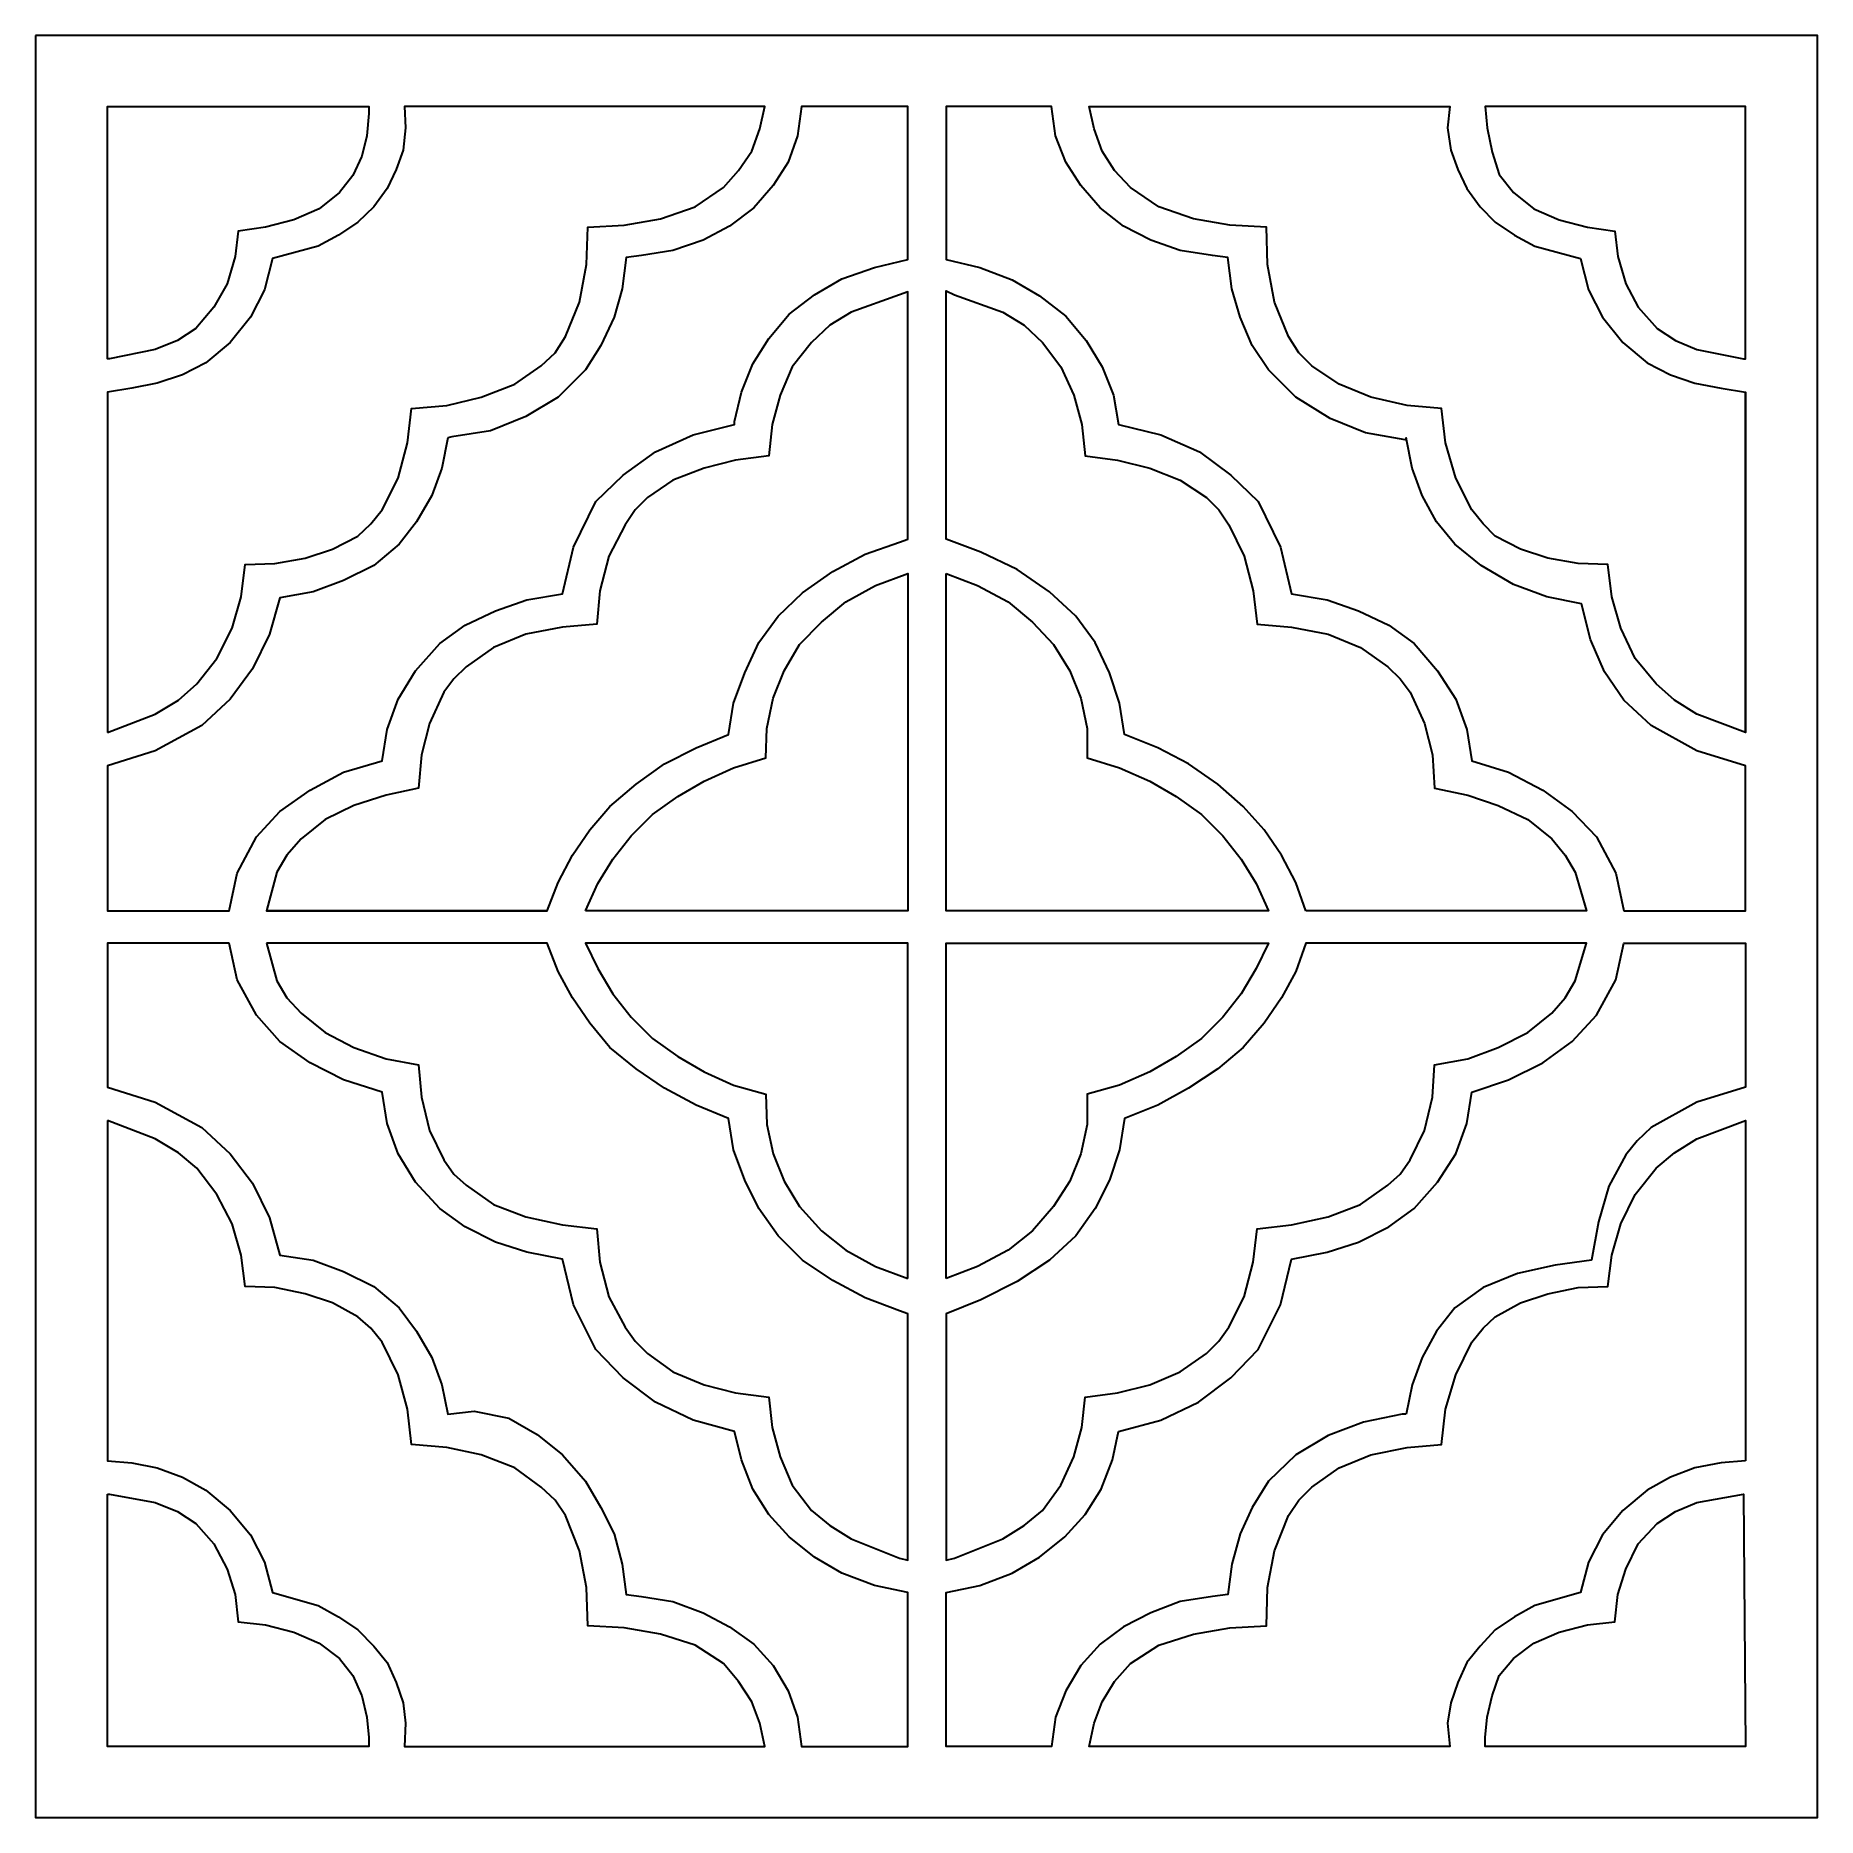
# Model space of a CAD drawing. Header units: centimetres. Extents: x -14.04 to -8.01, y 2.97 to 9.
import ezdxf

# ---------------------------------------------------------------- set-up
doc = ezdxf.new("R2010")
doc.units = ezdxf.units.CM
doc.header["$MEASUREMENT"] = 0
doc.layers.add('layer 1', color=7, linetype='Continuous')

msp = doc.modelspace()

# ---------------------------------------------------------------- linework, layer by layer
at = {"layer": 'layer 1', "lineweight": 30}
for points, knots in [([(-14.04071, 9.00077), (-14.04071, 9.00077), (-8.01039, 9.00077), (-8.01039, 9.00077), (-8.01039, 9.00077), (-8.01039, 9.00077), (-8.01039, 2.97045), (-8.01039, 2.97045), (-8.01039, 2.97045), (-8.01039, 2.97045), (-14.04071, 2.97045), (-14.04071, 2.97045), (-14.04071, 2.97045), (-14.04071, 2.97045), (-14.04071, 9.00077), (-14.04071, 9.00077)], [0, 0, 0, 0, 0.2, 0.2, 0.2, 0.2, 0.4, 0.4, 0.4, 0.4, 0.6, 0.6, 0.6, 0.6, 1, 1, 1, 1]), ([(-12.6454, 7.63975), (-12.6454, 7.63975), (-12.63169, 7.64318), (-12.63169, 7.64318), (-12.63169, 7.64318), (-12.63169, 7.64318), (-12.50142, 7.66375), (-12.50142, 7.66375), (-12.50142, 7.66375), (-12.50142, 7.66375), (-12.38143, 7.71174), (-12.38143, 7.71174), (-12.38143, 7.71174), (-12.38143, 7.71174), (-12.27172, 7.77688), (-12.27172, 7.77688), (-12.27172, 7.77688), (-12.27172, 7.77688), (-12.17916, 7.86944), (-12.17916, 7.86944), (-12.17916, 7.86944), (-12.17916, 7.86944), (-12.12773, 7.95172), (-12.12773, 7.95172), (-12.12773, 7.95172), (-12.12773, 7.95172), (-12.08317, 8.04771), (-12.08317, 8.04771), (-12.08317, 8.04771), (-12.08317, 8.04771), (-12.05574, 8.14371), (-12.05574, 8.14371), (-12.05574, 8.14371), (-12.05574, 8.14371), (-12.04203, 8.24998), (-12.04203, 8.24998), (-12.04203, 8.24998), (-12.04203, 8.24998), (-11.9906, 8.25684), (-11.9906, 8.25684), (-11.9906, 8.25684), (-11.9906, 8.25684), (-11.88433, 8.27398), (-11.88433, 8.27398), (-11.88433, 8.27398), (-11.88433, 8.27398), (-11.78148, 8.30826), (-11.78148, 8.30826), (-11.78148, 8.30826), (-11.78148, 8.30826), (-11.69234, 8.35626), (-11.69234, 8.35626), (-11.69234, 8.35626), (-11.69234, 8.35626), (-11.61007, 8.41797), (-11.61007, 8.41797), (-11.61007, 8.41797), (-11.61007, 8.41797), (-11.54493, 8.49339), (-11.54493, 8.49339), (-11.54493, 8.49339), (-11.54493, 8.49339), (-11.49351, 8.57224), (-11.49351, 8.57224), (-11.49351, 8.57224), (-11.49351, 8.57224), (-11.46265, 8.66137), (-11.46265, 8.66137), (-11.46265, 8.66137), (-11.46265, 8.66137), (-11.44894, 8.76079), (-11.44894, 8.76079), (-11.44894, 8.76079), (-11.44894, 8.76079), (-11.08897, 8.76079), (-11.08897, 8.76079), (-11.08897, 8.76079), (-11.08897, 8.76079), (-11.08897, 8.24312), (-11.08897, 8.24312), (-11.08897, 8.24312), (-11.08897, 8.24312), (-11.2021, 8.2157), (-11.2021, 8.2157), (-11.2021, 8.2157), (-11.2021, 8.2157), (-11.31181, 8.17799), (-11.31181, 8.17799), (-11.31181, 8.17799), (-11.31181, 8.17799), (-11.40437, 8.12313), (-11.40437, 8.12313), (-11.40437, 8.12313), (-11.40437, 8.12313), (-11.49008, 8.058), (-11.49008, 8.058), (-11.49008, 8.058), (-11.49008, 8.058), (-11.55864, 7.97572), (-11.55864, 7.97572), (-11.55864, 7.97572), (-11.55864, 7.97572), (-11.6135, 7.89001), (-11.6135, 7.89001), (-11.6135, 7.89001), (-11.6135, 7.89001), (-11.6512, 7.79402), (-11.6512, 7.79402), (-11.6512, 7.79402), (-11.6512, 7.79402), (-11.6752, 7.6946), (-11.6752, 7.6946), (-11.6752, 7.6946), (-11.6752, 7.6946), (-11.6752, 7.68432), (-11.6752, 7.68432), (-11.6752, 7.68432), (-11.6752, 7.68432), (-11.81576, 7.65003), (-11.81576, 7.65003), (-11.81576, 7.65003), (-11.81576, 7.65003), (-11.94261, 7.59175), (-11.94261, 7.59175), (-11.94261, 7.59175), (-11.94261, 7.59175), (-12.05231, 7.5129), (-12.05231, 7.5129), (-12.05231, 7.5129), (-12.05231, 7.5129), (-12.14488, 7.42377), (-12.14488, 7.42377), (-12.14488, 7.42377), (-12.14488, 7.42377), (-12.2203, 7.2695), (-12.2203, 7.2695), (-12.2203, 7.2695), (-12.2203, 7.2695), (-12.25801, 7.1118), (-12.25801, 7.1118), (-12.25801, 7.1118), (-12.25801, 7.1118), (-12.378, 7.09123), (-12.378, 7.09123), (-12.378, 7.09123), (-12.378, 7.09123), (-12.48427, 7.05352), (-12.48427, 7.05352), (-12.48427, 7.05352), (-12.48427, 7.05352), (-12.58712, 7.00552), (-12.58712, 7.00552), (-12.58712, 7.00552), (-12.58712, 7.00552), (-12.67283, 6.94381), (-12.67283, 6.94381), (-12.67283, 6.94381), (-12.67283, 6.94381), (-12.75511, 6.85125), (-12.75511, 6.85125), (-12.75511, 6.85125), (-12.75511, 6.85125), (-12.81339, 6.75526), (-12.81339, 6.75526), (-12.81339, 6.75526), (-12.81339, 6.75526), (-12.8511, 6.65241), (-12.8511, 6.65241), (-12.8511, 6.65241), (-12.8511, 6.65241), (-12.86824, 6.54613), (-12.86824, 6.54613), (-12.86824, 6.54613), (-12.86824, 6.54613), (-12.99851, 6.50842), (-12.99851, 6.50842), (-12.99851, 6.50842), (-12.99851, 6.50842), (-13.11165, 6.44671), (-13.11165, 6.44671), (-13.11165, 6.44671), (-13.11165, 6.44671), (-13.2145, 6.37472), (-13.2145, 6.37472), (-13.2145, 6.37472), (-13.2145, 6.37472), (-13.29335, 6.28901), (-13.29335, 6.28901), (-13.29335, 6.28901), (-13.29335, 6.28901), (-13.35848, 6.16559), (-13.35848, 6.16559), (-13.35848, 6.16559), (-13.35848, 6.16559), (-13.38591, 6.03875), (-13.38591, 6.03875), (-13.38591, 6.03875), (-13.38591, 6.03875), (-13.7973, 6.03875), (-13.7973, 6.03875), (-13.7973, 6.03875), (-13.7973, 6.03875), (-13.7973, 6.52899), (-13.7973, 6.52899), (-13.7973, 6.52899), (-13.7973, 6.52899), (-13.63617, 6.58041), (-13.63617, 6.58041), (-13.63617, 6.58041), (-13.63617, 6.58041), (-13.47847, 6.66612), (-13.47847, 6.66612), (-13.47847, 6.66612), (-13.47847, 6.66612), (-13.38248, 6.75526), (-13.38248, 6.75526), (-13.38248, 6.75526), (-13.38248, 6.75526), (-13.30706, 6.8581), (-13.30706, 6.8581), (-13.30706, 6.8581), (-13.30706, 6.8581), (-13.24878, 6.97466), (-13.24878, 6.97466), (-13.24878, 6.97466), (-13.24878, 6.97466), (-13.2145, 7.09808), (-13.2145, 7.09808), (-13.2145, 7.09808), (-13.2145, 7.09808), (-13.10136, 7.11865), (-13.10136, 7.11865), (-13.10136, 7.11865), (-13.10136, 7.11865), (-12.99851, 7.15636), (-12.99851, 7.15636), (-12.99851, 7.15636), (-12.99851, 7.15636), (-12.89567, 7.20779), (-12.89567, 7.20779), (-12.89567, 7.20779), (-12.89567, 7.20779), (-12.80996, 7.27978), (-12.80996, 7.27978), (-12.80996, 7.27978), (-12.80996, 7.27978), (-12.75168, 7.3552), (-12.75168, 7.3552), (-12.75168, 7.3552), (-12.75168, 7.3552), (-12.70025, 7.44434), (-12.70025, 7.44434), (-12.70025, 7.44434), (-12.70025, 7.44434), (-12.66597, 7.5369), (-12.66597, 7.5369), (-12.66597, 7.5369), (-12.66597, 7.5369), (-12.6454, 7.63975), (-12.6454, 7.63975)], [0, 0, 0, 0, 0.0151515, 0.0151515, 0.0151515, 0.0151515, 0.030303, 0.030303, 0.030303, 0.030303, 0.0454545, 0.0454545, 0.0454545, 0.0454545, 0.0606061, 0.0606061, 0.0606061, 0.0606061, 0.0757576, 0.0757576, 0.0757576, 0.0757576, 0.0909091, 0.0909091, 0.0909091, 0.0909091, 0.1060606, 0.1060606, 0.1060606, 0.1060606, 0.1212121, 0.1212121, 0.1212121, 0.1212121, 0.1363636, 0.1363636, 0.1363636, 0.1363636, 0.1515152, 0.1515152, 0.1515152, 0.1515152, 0.1666667, 0.1666667, 0.1666667, 0.1666667, 0.1818182, 0.1818182, 0.1818182, 0.1818182, 0.1969697, 0.1969697, 0.1969697, 0.1969697, 0.2121212, 0.2121212, 0.2121212, 0.2121212, 0.2272727, 0.2272727, 0.2272727, 0.2272727, 0.2424242, 0.2424242, 0.2424242, 0.2424242, 0.2575758, 0.2575758, 0.2575758, 0.2575758, 0.2727273, 0.2727273, 0.2727273, 0.2727273, 0.2878788, 0.2878788, 0.2878788, 0.2878788, 0.3030303, 0.3030303, 0.3030303, 0.3030303, 0.3181818, 0.3181818, 0.3181818, 0.3181818, 0.3333333, 0.3333333, 0.3333333, 0.3333333, 0.3484848, 0.3484848, 0.3484848, 0.3484848, 0.3636364, 0.3636364, 0.3636364, 0.3636364, 0.3787879, 0.3787879, 0.3787879, 0.3787879, 0.3939394, 0.3939394, 0.3939394, 0.3939394, 0.4090909, 0.4090909, 0.4090909, 0.4090909, 0.4242424, 0.4242424, 0.4242424, 0.4242424, 0.4393939, 0.4393939, 0.4393939, 0.4393939, 0.4545455, 0.4545455, 0.4545455, 0.4545455, 0.469697, 0.469697, 0.469697, 0.469697, 0.4848485, 0.4848485, 0.4848485, 0.4848485, 0.5, 0.5, 0.5, 0.5, 0.5151515, 0.5151515, 0.5151515, 0.5151515, 0.530303, 0.530303, 0.530303, 0.530303, 0.5454545, 0.5454545, 0.5454545, 0.5454545, 0.5606061, 0.5606061, 0.5606061, 0.5606061, 0.5757576, 0.5757576, 0.5757576, 0.5757576, 0.5909091, 0.5909091, 0.5909091, 0.5909091, 0.6060606, 0.6060606, 0.6060606, 0.6060606, 0.6212121, 0.6212121, 0.6212121, 0.6212121, 0.6363636, 0.6363636, 0.6363636, 0.6363636, 0.6515152, 0.6515152, 0.6515152, 0.6515152, 0.6666667, 0.6666667, 0.6666667, 0.6666667, 0.6818182, 0.6818182, 0.6818182, 0.6818182, 0.6969697, 0.6969697, 0.6969697, 0.6969697, 0.7121212, 0.7121212, 0.7121212, 0.7121212, 0.7272727, 0.7272727, 0.7272727, 0.7272727, 0.7424242, 0.7424242, 0.7424242, 0.7424242, 0.7575758, 0.7575758, 0.7575758, 0.7575758, 0.7727273, 0.7727273, 0.7727273, 0.7727273, 0.7878788, 0.7878788, 0.7878788, 0.7878788, 0.8030303, 0.8030303, 0.8030303, 0.8030303, 0.8181818, 0.8181818, 0.8181818, 0.8181818, 0.8333333, 0.8333333, 0.8333333, 0.8333333, 0.8484848, 0.8484848, 0.8484848, 0.8484848, 0.8636364, 0.8636364, 0.8636364, 0.8636364, 0.8787879, 0.8787879, 0.8787879, 0.8787879, 0.8939394, 0.8939394, 0.8939394, 0.8939394, 0.9090909, 0.9090909, 0.9090909, 0.9090909, 0.9242424, 0.9242424, 0.9242424, 0.9242424, 0.9393939, 0.9393939, 0.9393939, 0.9393939, 0.9545455, 0.9545455, 0.9545455, 0.9545455, 0.969697, 0.969697, 0.969697, 0.969697, 1, 1, 1, 1]), ([(-12.91281, 8.73679), (-12.91281, 8.73679), (-12.91281, 8.76079), (-12.91281, 8.76079), (-12.91281, 8.76079), (-12.91281, 8.76079), (-13.7973, 8.76079), (-13.7973, 8.76079), (-13.7973, 8.76079), (-13.7973, 8.76079), (-13.7973, 7.90715), (-13.7973, 7.90715), (-13.7973, 7.90715), (-13.7973, 7.90715), (-13.79044, 7.90715), (-13.79044, 7.90715), (-13.79044, 7.90715), (-13.79044, 7.90715), (-13.63617, 7.93801), (-13.63617, 7.93801), (-13.63617, 7.93801), (-13.63617, 7.93801), (-13.56075, 7.96886), (-13.56075, 7.96886), (-13.56075, 7.96886), (-13.56075, 7.96886), (-13.49904, 8.01), (-13.49904, 8.01), (-13.49904, 8.01), (-13.49904, 8.01), (-13.43733, 8.082), (-13.43733, 8.082), (-13.43733, 8.082), (-13.43733, 8.082), (-13.39277, 8.16085), (-13.39277, 8.16085), (-13.39277, 8.16085), (-13.39277, 8.16085), (-13.36534, 8.25341), (-13.36534, 8.25341), (-13.36534, 8.25341), (-13.36534, 8.25341), (-13.35505, 8.33912), (-13.35505, 8.33912), (-13.35505, 8.33912), (-13.35505, 8.33912), (-13.26249, 8.35283), (-13.26249, 8.35283), (-13.26249, 8.35283), (-13.26249, 8.35283), (-13.1665, 8.37683), (-13.1665, 8.37683), (-13.1665, 8.37683), (-13.1665, 8.37683), (-13.08079, 8.41454), (-13.08079, 8.41454), (-13.08079, 8.41454), (-13.08079, 8.41454), (-13.01223, 8.46939), (-13.01223, 8.46939), (-13.01223, 8.46939), (-13.01223, 8.46939), (-12.96766, 8.52767), (-12.96766, 8.52767), (-12.96766, 8.52767), (-12.96766, 8.52767), (-12.93681, 8.59281), (-12.93681, 8.59281), (-12.93681, 8.59281), (-12.93681, 8.59281), (-12.91967, 8.66137), (-12.91967, 8.66137), (-12.91967, 8.66137), (-12.91967, 8.66137), (-12.91281, 8.73679), (-12.91281, 8.73679)], [0, 0, 0, 0, 0.05, 0.05, 0.05, 0.05, 0.1, 0.1, 0.1, 0.1, 0.15, 0.15, 0.15, 0.15, 0.2, 0.2, 0.2, 0.2, 0.25, 0.25, 0.25, 0.25, 0.3, 0.3, 0.3, 0.3, 0.35, 0.35, 0.35, 0.35, 0.4, 0.4, 0.4, 0.4, 0.45, 0.45, 0.45, 0.45, 0.5, 0.5, 0.5, 0.5, 0.55, 0.55, 0.55, 0.55, 0.6, 0.6, 0.6, 0.6, 0.65, 0.65, 0.65, 0.65, 0.7, 0.7, 0.7, 0.7, 0.75, 0.75, 0.75, 0.75, 0.8, 0.8, 0.8, 0.8, 0.85, 0.85, 0.85, 0.85, 0.9, 0.9, 0.9, 0.9, 1, 1, 1, 1]), ([(-13.7973, 6.64212), (-13.7973, 6.64212), (-13.7973, 7.79402), (-13.7973, 7.79402), (-13.7973, 7.79402), (-13.7973, 7.79402), (-13.71502, 7.80774), (-13.71502, 7.80774), (-13.71502, 7.80774), (-13.71502, 7.80774), (-13.62932, 7.82488), (-13.62932, 7.82488), (-13.62932, 7.82488), (-13.62932, 7.82488), (-13.54361, 7.8523), (-13.54361, 7.8523), (-13.54361, 7.8523), (-13.54361, 7.8523), (-13.46476, 7.89344), (-13.46476, 7.89344), (-13.46476, 7.89344), (-13.46476, 7.89344), (-13.38248, 7.96201), (-13.38248, 7.96201), (-13.38248, 7.96201), (-13.38248, 7.96201), (-13.31392, 8.04771), (-13.31392, 8.04771), (-13.31392, 8.04771), (-13.31392, 8.04771), (-13.26592, 8.14028), (-13.26592, 8.14028), (-13.26592, 8.14028), (-13.26592, 8.14028), (-13.23849, 8.24655), (-13.23849, 8.24655), (-13.23849, 8.24655), (-13.23849, 8.24655), (-13.08422, 8.28769), (-13.08422, 8.28769), (-13.08422, 8.28769), (-13.08422, 8.28769), (-13.01566, 8.3254), (-13.01566, 8.3254), (-13.01566, 8.3254), (-13.01566, 8.3254), (-12.95052, 8.36997), (-12.95052, 8.36997), (-12.95052, 8.36997), (-12.95052, 8.36997), (-12.89567, 8.42139), (-12.89567, 8.42139), (-12.89567, 8.42139), (-12.89567, 8.42139), (-12.8511, 8.4831), (-12.8511, 8.4831), (-12.8511, 8.4831), (-12.8511, 8.4831), (-12.82025, 8.54824), (-12.82025, 8.54824), (-12.82025, 8.54824), (-12.82025, 8.54824), (-12.79625, 8.61338), (-12.79625, 8.61338), (-12.79625, 8.61338), (-12.79625, 8.61338), (-12.78939, 8.6888), (-12.78939, 8.6888), (-12.78939, 8.6888), (-12.78939, 8.6888), (-12.79282, 8.76079), (-12.79282, 8.76079), (-12.79282, 8.76079), (-12.79282, 8.76079), (-11.57236, 8.76079), (-11.57236, 8.76079), (-11.57236, 8.76079), (-11.57236, 8.76079), (-11.5895, 8.68537), (-11.5895, 8.68537), (-11.5895, 8.68537), (-11.5895, 8.68537), (-11.61692, 8.60995), (-11.61692, 8.60995), (-11.61692, 8.60995), (-11.61692, 8.60995), (-11.66149, 8.54481), (-11.66149, 8.54481), (-11.66149, 8.54481), (-11.66149, 8.54481), (-11.71291, 8.48653), (-11.71291, 8.48653), (-11.71291, 8.48653), (-11.71291, 8.48653), (-11.80891, 8.42139), (-11.80891, 8.42139), (-11.80891, 8.42139), (-11.80891, 8.42139), (-11.92547, 8.38025), (-11.92547, 8.38025), (-11.92547, 8.38025), (-11.92547, 8.38025), (-12.04889, 8.35969), (-12.04889, 8.35969), (-12.04889, 8.35969), (-12.04889, 8.35969), (-12.1723, 8.35283), (-12.1723, 8.35283), (-12.1723, 8.35283), (-12.1723, 8.35283), (-12.17573, 8.22598), (-12.17573, 8.22598), (-12.17573, 8.22598), (-12.17573, 8.22598), (-12.19973, 8.09914), (-12.19973, 8.09914), (-12.19973, 8.09914), (-12.19973, 8.09914), (-12.24772, 7.98258), (-12.24772, 7.98258), (-12.24772, 7.98258), (-12.24772, 7.98258), (-12.28201, 7.92772), (-12.28201, 7.92772), (-12.28201, 7.92772), (-12.28201, 7.92772), (-12.33, 7.88316), (-12.33, 7.88316), (-12.33, 7.88316), (-12.33, 7.88316), (-12.41914, 7.82145), (-12.41914, 7.82145), (-12.41914, 7.82145), (-12.41914, 7.82145), (-12.53227, 7.77688), (-12.53227, 7.77688), (-12.53227, 7.77688), (-12.53227, 7.77688), (-12.64883, 7.74945), (-12.64883, 7.74945), (-12.64883, 7.74945), (-12.64883, 7.74945), (-12.76882, 7.73917), (-12.76882, 7.73917), (-12.76882, 7.73917), (-12.76882, 7.73917), (-12.78253, 7.62261), (-12.78253, 7.62261), (-12.78253, 7.62261), (-12.78253, 7.62261), (-12.81339, 7.50262), (-12.81339, 7.50262), (-12.81339, 7.50262), (-12.81339, 7.50262), (-12.86824, 7.39634), (-12.86824, 7.39634), (-12.86824, 7.39634), (-12.86824, 7.39634), (-12.90595, 7.34835), (-12.90595, 7.34835), (-12.90595, 7.34835), (-12.90595, 7.34835), (-12.95052, 7.30721), (-12.95052, 7.30721), (-12.95052, 7.30721), (-12.95052, 7.30721), (-13.03623, 7.26264), (-13.03623, 7.26264), (-13.03623, 7.26264), (-13.03623, 7.26264), (-13.12879, 7.23178), (-13.12879, 7.23178), (-13.12879, 7.23178), (-13.12879, 7.23178), (-13.23164, 7.21464), (-13.23164, 7.21464), (-13.23164, 7.21464), (-13.23164, 7.21464), (-13.33106, 7.21122), (-13.33106, 7.21122), (-13.33106, 7.21122), (-13.33106, 7.21122), (-13.34477, 7.10151), (-13.34477, 7.10151), (-13.34477, 7.10151), (-13.34477, 7.10151), (-13.37562, 6.99524), (-13.37562, 6.99524), (-13.37562, 6.99524), (-13.37562, 6.99524), (-13.42705, 6.89239), (-13.42705, 6.89239), (-13.42705, 6.89239), (-13.42705, 6.89239), (-13.49561, 6.80668), (-13.49561, 6.80668), (-13.49561, 6.80668), (-13.49561, 6.80668), (-13.55732, 6.75183), (-13.55732, 6.75183), (-13.55732, 6.75183), (-13.55732, 6.75183), (-13.63617, 6.70383), (-13.63617, 6.70383), (-13.63617, 6.70383), (-13.63617, 6.70383), (-13.7973, 6.64212), (-13.7973, 6.64212)], [0, 0, 0, 0, 0.0188679, 0.0188679, 0.0188679, 0.0188679, 0.0377358, 0.0377358, 0.0377358, 0.0377358, 0.0566038, 0.0566038, 0.0566038, 0.0566038, 0.0754717, 0.0754717, 0.0754717, 0.0754717, 0.0943396, 0.0943396, 0.0943396, 0.0943396, 0.1132075, 0.1132075, 0.1132075, 0.1132075, 0.1320755, 0.1320755, 0.1320755, 0.1320755, 0.1509434, 0.1509434, 0.1509434, 0.1509434, 0.1698113, 0.1698113, 0.1698113, 0.1698113, 0.1886792, 0.1886792, 0.1886792, 0.1886792, 0.2075472, 0.2075472, 0.2075472, 0.2075472, 0.2264151, 0.2264151, 0.2264151, 0.2264151, 0.245283, 0.245283, 0.245283, 0.245283, 0.2641509, 0.2641509, 0.2641509, 0.2641509, 0.2830189, 0.2830189, 0.2830189, 0.2830189, 0.3018868, 0.3018868, 0.3018868, 0.3018868, 0.3207547, 0.3207547, 0.3207547, 0.3207547, 0.3396226, 0.3396226, 0.3396226, 0.3396226, 0.3584906, 0.3584906, 0.3584906, 0.3584906, 0.3773585, 0.3773585, 0.3773585, 0.3773585, 0.3962264, 0.3962264, 0.3962264, 0.3962264, 0.4150943, 0.4150943, 0.4150943, 0.4150943, 0.4339623, 0.4339623, 0.4339623, 0.4339623, 0.4528302, 0.4528302, 0.4528302, 0.4528302, 0.4716981, 0.4716981, 0.4716981, 0.4716981, 0.490566, 0.490566, 0.490566, 0.490566, 0.509434, 0.509434, 0.509434, 0.509434, 0.5283019, 0.5283019, 0.5283019, 0.5283019, 0.5471698, 0.5471698, 0.5471698, 0.5471698, 0.5660377, 0.5660377, 0.5660377, 0.5660377, 0.5849057, 0.5849057, 0.5849057, 0.5849057, 0.6037736, 0.6037736, 0.6037736, 0.6037736, 0.6226415, 0.6226415, 0.6226415, 0.6226415, 0.6415094, 0.6415094, 0.6415094, 0.6415094, 0.6603774, 0.6603774, 0.6603774, 0.6603774, 0.6792453, 0.6792453, 0.6792453, 0.6792453, 0.6981132, 0.6981132, 0.6981132, 0.6981132, 0.7169811, 0.7169811, 0.7169811, 0.7169811, 0.7358491, 0.7358491, 0.7358491, 0.7358491, 0.754717, 0.754717, 0.754717, 0.754717, 0.7735849, 0.7735849, 0.7735849, 0.7735849, 0.7924528, 0.7924528, 0.7924528, 0.7924528, 0.8113208, 0.8113208, 0.8113208, 0.8113208, 0.8301887, 0.8301887, 0.8301887, 0.8301887, 0.8490566, 0.8490566, 0.8490566, 0.8490566, 0.8679245, 0.8679245, 0.8679245, 0.8679245, 0.8867925, 0.8867925, 0.8867925, 0.8867925, 0.9056604, 0.9056604, 0.9056604, 0.9056604, 0.9245283, 0.9245283, 0.9245283, 0.9245283, 0.9433962, 0.9433962, 0.9433962, 0.9433962, 0.9622642, 0.9622642, 0.9622642, 0.9622642, 1, 1, 1, 1]), ([(-8.66518, 6.03875), (-8.66518, 6.03875), (-8.69261, 6.16559), (-8.69261, 6.16559), (-8.69261, 6.16559), (-8.69261, 6.16559), (-8.75775, 6.28901), (-8.75775, 6.28901), (-8.75775, 6.28901), (-8.75775, 6.28901), (-8.84003, 6.37472), (-8.84003, 6.37472), (-8.84003, 6.37472), (-8.84003, 6.37472), (-8.93945, 6.44671), (-8.93945, 6.44671), (-8.93945, 6.44671), (-8.93945, 6.44671), (-9.05601, 6.50842), (-9.05601, 6.50842), (-9.05601, 6.50842), (-9.05601, 6.50842), (-9.17942, 6.54613), (-9.17942, 6.54613), (-9.17942, 6.54613), (-9.17942, 6.54613), (-9.19657, 6.65241), (-9.19657, 6.65241), (-9.19657, 6.65241), (-9.19657, 6.65241), (-9.23428, 6.75526), (-9.23428, 6.75526), (-9.23428, 6.75526), (-9.23428, 6.75526), (-9.29599, 6.85125), (-9.29599, 6.85125), (-9.29599, 6.85125), (-9.29599, 6.85125), (-9.37484, 6.94381), (-9.37484, 6.94381), (-9.37484, 6.94381), (-9.37484, 6.94381), (-9.46054, 7.00552), (-9.46054, 7.00552), (-9.46054, 7.00552), (-9.46054, 7.00552), (-9.56339, 7.05352), (-9.56339, 7.05352), (-9.56339, 7.05352), (-9.56339, 7.05352), (-9.66967, 7.09123), (-9.66967, 7.09123), (-9.66967, 7.09123), (-9.66967, 7.09123), (-9.78966, 7.1118), (-9.78966, 7.1118), (-9.78966, 7.1118), (-9.78966, 7.1118), (-9.82737, 7.2695), (-9.82737, 7.2695), (-9.82737, 7.2695), (-9.82737, 7.2695), (-9.90279, 7.42377), (-9.90279, 7.42377), (-9.90279, 7.42377), (-9.90279, 7.42377), (-9.99535, 7.5129), (-9.99535, 7.5129), (-9.99535, 7.5129), (-9.99535, 7.5129), (-10.10163, 7.59175), (-10.10163, 7.59175), (-10.10163, 7.59175), (-10.10163, 7.59175), (-10.2319, 7.65003), (-10.2319, 7.65003), (-10.2319, 7.65003), (-10.2319, 7.65003), (-10.37589, 7.68432), (-10.37589, 7.68432), (-10.37589, 7.68432), (-10.37589, 7.68432), (-10.39303, 7.78374), (-10.39303, 7.78374), (-10.39303, 7.78374), (-10.39303, 7.78374), (-10.43074, 7.87973), (-10.43074, 7.87973), (-10.43074, 7.87973), (-10.43074, 7.87973), (-10.4856, 7.96886), (-10.4856, 7.96886), (-10.4856, 7.96886), (-10.4856, 7.96886), (-10.55416, 8.05114), (-10.55416, 8.05114), (-10.55416, 8.05114), (-10.55416, 8.05114), (-10.6433, 8.11971), (-10.6433, 8.11971), (-10.6433, 8.11971), (-10.6433, 8.11971), (-10.73586, 8.17456), (-10.73586, 8.17456), (-10.73586, 8.17456), (-10.73586, 8.17456), (-10.84556, 8.2157), (-10.84556, 8.2157), (-10.84556, 8.2157), (-10.84556, 8.2157), (-10.9587, 8.24312), (-10.9587, 8.24312), (-10.9587, 8.24312), (-10.9587, 8.24312), (-10.9587, 8.76079), (-10.9587, 8.76079), (-10.9587, 8.76079), (-10.9587, 8.76079), (-10.60216, 8.76079), (-10.60216, 8.76079), (-10.60216, 8.76079), (-10.60216, 8.76079), (-10.58844, 8.66137), (-10.58844, 8.66137), (-10.58844, 8.66137), (-10.58844, 8.66137), (-10.55416, 8.57224), (-10.55416, 8.57224), (-10.55416, 8.57224), (-10.55416, 8.57224), (-10.50274, 8.49339), (-10.50274, 8.49339), (-10.50274, 8.49339), (-10.50274, 8.49339), (-10.4376, 8.41797), (-10.4376, 8.41797), (-10.4376, 8.41797), (-10.4376, 8.41797), (-10.35875, 8.35626), (-10.35875, 8.35626), (-10.35875, 8.35626), (-10.35875, 8.35626), (-10.26619, 8.30826), (-10.26619, 8.30826), (-10.26619, 8.30826), (-10.26619, 8.30826), (-10.16677, 8.27398), (-10.16677, 8.27398), (-10.16677, 8.27398), (-10.16677, 8.27398), (-10.05706, 8.25684), (-10.05706, 8.25684), (-10.05706, 8.25684), (-10.05706, 8.25684), (-10.00564, 8.24998), (-10.00564, 8.24998), (-10.00564, 8.24998), (-10.00564, 8.24998), (-9.99192, 8.14371), (-9.99192, 8.14371), (-9.99192, 8.14371), (-9.99192, 8.14371), (-9.9645, 8.04771), (-9.9645, 8.04771), (-9.9645, 8.04771), (-9.9645, 8.04771), (-9.92336, 7.95172), (-9.92336, 7.95172), (-9.92336, 7.95172), (-9.92336, 7.95172), (-9.86851, 7.86944), (-9.86851, 7.86944), (-9.86851, 7.86944), (-9.86851, 7.86944), (-9.77594, 7.77688), (-9.77594, 7.77688), (-9.77594, 7.77688), (-9.77594, 7.77688), (-9.65938, 7.70489), (-9.65938, 7.70489), (-9.65938, 7.70489), (-9.65938, 7.70489), (-9.53939, 7.65689), (-9.53939, 7.65689), (-9.53939, 7.65689), (-9.53939, 7.65689), (-9.40569, 7.63289), (-9.40569, 7.63289), (-9.40569, 7.63289), (-9.40569, 7.63289), (-9.40226, 7.63975), (-9.40226, 7.63975), (-9.40226, 7.63975), (-9.40226, 7.63975), (-9.38169, 7.5369), (-9.38169, 7.5369), (-9.38169, 7.5369), (-9.38169, 7.5369), (-9.34741, 7.44434), (-9.34741, 7.44434), (-9.34741, 7.44434), (-9.34741, 7.44434), (-9.29941, 7.3552), (-9.29941, 7.3552), (-9.29941, 7.3552), (-9.29941, 7.3552), (-9.2377, 7.27978), (-9.2377, 7.27978), (-9.2377, 7.27978), (-9.2377, 7.27978), (-9.14857, 7.20779), (-9.14857, 7.20779), (-9.14857, 7.20779), (-9.14857, 7.20779), (-9.03887, 7.14265), (-9.03887, 7.14265), (-9.03887, 7.14265), (-9.03887, 7.14265), (-8.92573, 7.10151), (-8.92573, 7.10151), (-8.92573, 7.10151), (-8.92573, 7.10151), (-8.80917, 7.07751), (-8.80917, 7.07751), (-8.80917, 7.07751), (-8.80917, 7.07751), (-8.77832, 6.95752), (-8.77832, 6.95752), (-8.77832, 6.95752), (-8.77832, 6.95752), (-8.73032, 6.84782), (-8.73032, 6.84782), (-8.73032, 6.84782), (-8.73032, 6.84782), (-8.66518, 6.75183), (-8.66518, 6.75183), (-8.66518, 6.75183), (-8.66518, 6.75183), (-8.57262, 6.66612), (-8.57262, 6.66612), (-8.57262, 6.66612), (-8.57262, 6.66612), (-8.41835, 6.58041), (-8.41835, 6.58041), (-8.41835, 6.58041), (-8.41835, 6.58041), (-8.25379, 6.52899), (-8.25379, 6.52899), (-8.25379, 6.52899), (-8.25379, 6.52899), (-8.25379, 6.03875), (-8.25379, 6.03875), (-8.25379, 6.03875), (-8.25379, 6.03875), (-8.66518, 6.03875), (-8.66518, 6.03875)], [0, 0, 0, 0, 0.0153846, 0.0153846, 0.0153846, 0.0153846, 0.0307692, 0.0307692, 0.0307692, 0.0307692, 0.0461538, 0.0461538, 0.0461538, 0.0461538, 0.0615385, 0.0615385, 0.0615385, 0.0615385, 0.0769231, 0.0769231, 0.0769231, 0.0769231, 0.0923077, 0.0923077, 0.0923077, 0.0923077, 0.1076923, 0.1076923, 0.1076923, 0.1076923, 0.1230769, 0.1230769, 0.1230769, 0.1230769, 0.1384615, 0.1384615, 0.1384615, 0.1384615, 0.1538462, 0.1538462, 0.1538462, 0.1538462, 0.1692308, 0.1692308, 0.1692308, 0.1692308, 0.1846154, 0.1846154, 0.1846154, 0.1846154, 0.2, 0.2, 0.2, 0.2, 0.2153846, 0.2153846, 0.2153846, 0.2153846, 0.2307692, 0.2307692, 0.2307692, 0.2307692, 0.2461538, 0.2461538, 0.2461538, 0.2461538, 0.2615385, 0.2615385, 0.2615385, 0.2615385, 0.2769231, 0.2769231, 0.2769231, 0.2769231, 0.2923077, 0.2923077, 0.2923077, 0.2923077, 0.3076923, 0.3076923, 0.3076923, 0.3076923, 0.3230769, 0.3230769, 0.3230769, 0.3230769, 0.3384615, 0.3384615, 0.3384615, 0.3384615, 0.3538462, 0.3538462, 0.3538462, 0.3538462, 0.3692308, 0.3692308, 0.3692308, 0.3692308, 0.3846154, 0.3846154, 0.3846154, 0.3846154, 0.4, 0.4, 0.4, 0.4, 0.4153846, 0.4153846, 0.4153846, 0.4153846, 0.4307692, 0.4307692, 0.4307692, 0.4307692, 0.4461538, 0.4461538, 0.4461538, 0.4461538, 0.4615385, 0.4615385, 0.4615385, 0.4615385, 0.4769231, 0.4769231, 0.4769231, 0.4769231, 0.4923077, 0.4923077, 0.4923077, 0.4923077, 0.5076923, 0.5076923, 0.5076923, 0.5076923, 0.5230769, 0.5230769, 0.5230769, 0.5230769, 0.5384615, 0.5384615, 0.5384615, 0.5384615, 0.5538462, 0.5538462, 0.5538462, 0.5538462, 0.5692308, 0.5692308, 0.5692308, 0.5692308, 0.5846154, 0.5846154, 0.5846154, 0.5846154, 0.6, 0.6, 0.6, 0.6, 0.6153846, 0.6153846, 0.6153846, 0.6153846, 0.6307692, 0.6307692, 0.6307692, 0.6307692, 0.6461538, 0.6461538, 0.6461538, 0.6461538, 0.6615385, 0.6615385, 0.6615385, 0.6615385, 0.6769231, 0.6769231, 0.6769231, 0.6769231, 0.6923077, 0.6923077, 0.6923077, 0.6923077, 0.7076923, 0.7076923, 0.7076923, 0.7076923, 0.7230769, 0.7230769, 0.7230769, 0.7230769, 0.7384615, 0.7384615, 0.7384615, 0.7384615, 0.7538462, 0.7538462, 0.7538462, 0.7538462, 0.7692308, 0.7692308, 0.7692308, 0.7692308, 0.7846154, 0.7846154, 0.7846154, 0.7846154, 0.8, 0.8, 0.8, 0.8, 0.8153846, 0.8153846, 0.8153846, 0.8153846, 0.8307692, 0.8307692, 0.8307692, 0.8307692, 0.8461538, 0.8461538, 0.8461538, 0.8461538, 0.8615385, 0.8615385, 0.8615385, 0.8615385, 0.8769231, 0.8769231, 0.8769231, 0.8769231, 0.8923077, 0.8923077, 0.8923077, 0.8923077, 0.9076923, 0.9076923, 0.9076923, 0.9076923, 0.9230769, 0.9230769, 0.9230769, 0.9230769, 0.9384615, 0.9384615, 0.9384615, 0.9384615, 0.9538462, 0.9538462, 0.9538462, 0.9538462, 0.9692308, 0.9692308, 0.9692308, 0.9692308, 1, 1, 1, 1]), ([(-8.25379, 7.79402), (-8.25379, 7.79402), (-8.33607, 7.80774), (-8.33607, 7.80774), (-8.33607, 7.80774), (-8.33607, 7.80774), (-8.42521, 7.82488), (-8.42521, 7.82488), (-8.42521, 7.82488), (-8.42521, 7.82488), (-8.50748, 7.8523), (-8.50748, 7.8523), (-8.50748, 7.8523), (-8.50748, 7.8523), (-8.58633, 7.89344), (-8.58633, 7.89344), (-8.58633, 7.89344), (-8.58633, 7.89344), (-8.66861, 7.96201), (-8.66861, 7.96201), (-8.66861, 7.96201), (-8.66861, 7.96201), (-8.73718, 8.04771), (-8.73718, 8.04771), (-8.73718, 8.04771), (-8.73718, 8.04771), (-8.78517, 8.14028), (-8.78517, 8.14028), (-8.78517, 8.14028), (-8.78517, 8.14028), (-8.8126, 8.24655), (-8.8126, 8.24655), (-8.8126, 8.24655), (-8.8126, 8.24655), (-8.96687, 8.28769), (-8.96687, 8.28769), (-8.96687, 8.28769), (-8.96687, 8.28769), (-9.03544, 8.3254), (-9.03544, 8.3254), (-9.03544, 8.3254), (-9.03544, 8.3254), (-9.10057, 8.36997), (-9.10057, 8.36997), (-9.10057, 8.36997), (-9.10057, 8.36997), (-9.152, 8.42139), (-9.152, 8.42139), (-9.152, 8.42139), (-9.152, 8.42139), (-9.19657, 8.4831), (-9.19657, 8.4831), (-9.19657, 8.4831), (-9.19657, 8.4831), (-9.22742, 8.54824), (-9.22742, 8.54824), (-9.22742, 8.54824), (-9.22742, 8.54824), (-9.25142, 8.61338), (-9.25142, 8.61338), (-9.25142, 8.61338), (-9.25142, 8.61338), (-9.2617, 8.6888), (-9.2617, 8.6888), (-9.2617, 8.6888), (-9.2617, 8.6888), (-9.25485, 8.76079), (-9.25485, 8.76079), (-9.25485, 8.76079), (-9.25485, 8.76079), (-10.47531, 8.76079), (-10.47531, 8.76079), (-10.47531, 8.76079), (-10.47531, 8.76079), (-10.45817, 8.68537), (-10.45817, 8.68537), (-10.45817, 8.68537), (-10.45817, 8.68537), (-10.43074, 8.60995), (-10.43074, 8.60995), (-10.43074, 8.60995), (-10.43074, 8.60995), (-10.3896, 8.54481), (-10.3896, 8.54481), (-10.3896, 8.54481), (-10.3896, 8.54481), (-10.33475, 8.48653), (-10.33475, 8.48653), (-10.33475, 8.48653), (-10.33475, 8.48653), (-10.23876, 8.42139), (-10.23876, 8.42139), (-10.23876, 8.42139), (-10.23876, 8.42139), (-10.1222, 8.38025), (-10.1222, 8.38025), (-10.1222, 8.38025), (-10.1222, 8.38025), (-9.99878, 8.35969), (-9.99878, 8.35969), (-9.99878, 8.35969), (-9.99878, 8.35969), (-9.87536, 8.35283), (-9.87536, 8.35283), (-9.87536, 8.35283), (-9.87536, 8.35283), (-9.87194, 8.22598), (-9.87194, 8.22598), (-9.87194, 8.22598), (-9.87194, 8.22598), (-9.84794, 8.09914), (-9.84794, 8.09914), (-9.84794, 8.09914), (-9.84794, 8.09914), (-9.79994, 7.98258), (-9.79994, 7.98258), (-9.79994, 7.98258), (-9.79994, 7.98258), (-9.76566, 7.92772), (-9.76566, 7.92772), (-9.76566, 7.92772), (-9.76566, 7.92772), (-9.72109, 7.88316), (-9.72109, 7.88316), (-9.72109, 7.88316), (-9.72109, 7.88316), (-9.62853, 7.82145), (-9.62853, 7.82145), (-9.62853, 7.82145), (-9.62853, 7.82145), (-9.52225, 7.77688), (-9.52225, 7.77688), (-9.52225, 7.77688), (-9.52225, 7.77688), (-9.39883, 7.74945), (-9.39883, 7.74945), (-9.39883, 7.74945), (-9.39883, 7.74945), (-9.28227, 7.73917), (-9.28227, 7.73917), (-9.28227, 7.73917), (-9.28227, 7.73917), (-9.26856, 7.62261), (-9.26856, 7.62261), (-9.26856, 7.62261), (-9.26856, 7.62261), (-9.23428, 7.50262), (-9.23428, 7.50262), (-9.23428, 7.50262), (-9.23428, 7.50262), (-9.17942, 7.39634), (-9.17942, 7.39634), (-9.17942, 7.39634), (-9.17942, 7.39634), (-9.14171, 7.34835), (-9.14171, 7.34835), (-9.14171, 7.34835), (-9.14171, 7.34835), (-9.10057, 7.30721), (-9.10057, 7.30721), (-9.10057, 7.30721), (-9.10057, 7.30721), (-9.01487, 7.26264), (-9.01487, 7.26264), (-9.01487, 7.26264), (-9.01487, 7.26264), (-8.9223, 7.23178), (-8.9223, 7.23178), (-8.9223, 7.23178), (-8.9223, 7.23178), (-8.81946, 7.21464), (-8.81946, 7.21464), (-8.81946, 7.21464), (-8.81946, 7.21464), (-8.72004, 7.21122), (-8.72004, 7.21122), (-8.72004, 7.21122), (-8.72004, 7.21122), (-8.70632, 7.10151), (-8.70632, 7.10151), (-8.70632, 7.10151), (-8.70632, 7.10151), (-8.67547, 6.99524), (-8.67547, 6.99524), (-8.67547, 6.99524), (-8.67547, 6.99524), (-8.62747, 6.89239), (-8.62747, 6.89239), (-8.62747, 6.89239), (-8.62747, 6.89239), (-8.55548, 6.80668), (-8.55548, 6.80668), (-8.55548, 6.80668), (-8.55548, 6.80668), (-8.49377, 6.75183), (-8.49377, 6.75183), (-8.49377, 6.75183), (-8.49377, 6.75183), (-8.41835, 6.70383), (-8.41835, 6.70383), (-8.41835, 6.70383), (-8.41835, 6.70383), (-8.25379, 6.64212), (-8.25379, 6.64212), (-8.25379, 6.64212), (-8.25379, 6.64212), (-8.25379, 7.79402), (-8.25379, 7.79402), (-8.25379, 7.79402), (-8.25379, 7.79402), (-8.25379, 6.64212), (-8.25379, 6.64212), (-8.25379, 6.64212), (-8.25379, 6.64212), (-8.25379, 7.79402), (-8.25379, 7.79402)], [0, 0, 0, 0, 0.0181818, 0.0181818, 0.0181818, 0.0181818, 0.0363636, 0.0363636, 0.0363636, 0.0363636, 0.0545455, 0.0545455, 0.0545455, 0.0545455, 0.0727273, 0.0727273, 0.0727273, 0.0727273, 0.0909091, 0.0909091, 0.0909091, 0.0909091, 0.1090909, 0.1090909, 0.1090909, 0.1090909, 0.1272727, 0.1272727, 0.1272727, 0.1272727, 0.1454545, 0.1454545, 0.1454545, 0.1454545, 0.1636364, 0.1636364, 0.1636364, 0.1636364, 0.1818182, 0.1818182, 0.1818182, 0.1818182, 0.2, 0.2, 0.2, 0.2, 0.2181818, 0.2181818, 0.2181818, 0.2181818, 0.2363636, 0.2363636, 0.2363636, 0.2363636, 0.2545455, 0.2545455, 0.2545455, 0.2545455, 0.2727273, 0.2727273, 0.2727273, 0.2727273, 0.2909091, 0.2909091, 0.2909091, 0.2909091, 0.3090909, 0.3090909, 0.3090909, 0.3090909, 0.3272727, 0.3272727, 0.3272727, 0.3272727, 0.3454545, 0.3454545, 0.3454545, 0.3454545, 0.3636364, 0.3636364, 0.3636364, 0.3636364, 0.3818182, 0.3818182, 0.3818182, 0.3818182, 0.4, 0.4, 0.4, 0.4, 0.4181818, 0.4181818, 0.4181818, 0.4181818, 0.4363636, 0.4363636, 0.4363636, 0.4363636, 0.4545455, 0.4545455, 0.4545455, 0.4545455, 0.4727273, 0.4727273, 0.4727273, 0.4727273, 0.4909091, 0.4909091, 0.4909091, 0.4909091, 0.5090909, 0.5090909, 0.5090909, 0.5090909, 0.5272727, 0.5272727, 0.5272727, 0.5272727, 0.5454545, 0.5454545, 0.5454545, 0.5454545, 0.5636364, 0.5636364, 0.5636364, 0.5636364, 0.5818182, 0.5818182, 0.5818182, 0.5818182, 0.6, 0.6, 0.6, 0.6, 0.6181818, 0.6181818, 0.6181818, 0.6181818, 0.6363636, 0.6363636, 0.6363636, 0.6363636, 0.6545455, 0.6545455, 0.6545455, 0.6545455, 0.6727273, 0.6727273, 0.6727273, 0.6727273, 0.6909091, 0.6909091, 0.6909091, 0.6909091, 0.7090909, 0.7090909, 0.7090909, 0.7090909, 0.7272727, 0.7272727, 0.7272727, 0.7272727, 0.7454545, 0.7454545, 0.7454545, 0.7454545, 0.7636364, 0.7636364, 0.7636364, 0.7636364, 0.7818182, 0.7818182, 0.7818182, 0.7818182, 0.8, 0.8, 0.8, 0.8, 0.8181818, 0.8181818, 0.8181818, 0.8181818, 0.8363636, 0.8363636, 0.8363636, 0.8363636, 0.8545455, 0.8545455, 0.8545455, 0.8545455, 0.8727273, 0.8727273, 0.8727273, 0.8727273, 0.8909091, 0.8909091, 0.8909091, 0.8909091, 0.9090909, 0.9090909, 0.9090909, 0.9090909, 0.9272727, 0.9272727, 0.9272727, 0.9272727, 0.9454545, 0.9454545, 0.9454545, 0.9454545, 0.9636364, 0.9636364, 0.9636364, 0.9636364, 1, 1, 1, 1]), ([(-8.26065, 7.90715), (-8.26065, 7.90715), (-8.41835, 7.93801), (-8.41835, 7.93801), (-8.41835, 7.93801), (-8.41835, 7.93801), (-8.49034, 7.96886), (-8.49034, 7.96886), (-8.49034, 7.96886), (-8.49034, 7.96886), (-8.55205, 8.01), (-8.55205, 8.01), (-8.55205, 8.01), (-8.55205, 8.01), (-8.61719, 8.082), (-8.61719, 8.082), (-8.61719, 8.082), (-8.61719, 8.082), (-8.65833, 8.16085), (-8.65833, 8.16085), (-8.65833, 8.16085), (-8.65833, 8.16085), (-8.68575, 8.25341), (-8.68575, 8.25341), (-8.68575, 8.25341), (-8.68575, 8.25341), (-8.69604, 8.33912), (-8.69604, 8.33912), (-8.69604, 8.33912), (-8.69604, 8.33912), (-8.7886, 8.35283), (-8.7886, 8.35283), (-8.7886, 8.35283), (-8.7886, 8.35283), (-8.88459, 8.37683), (-8.88459, 8.37683), (-8.88459, 8.37683), (-8.88459, 8.37683), (-8.9703, 8.41454), (-8.9703, 8.41454), (-8.9703, 8.41454), (-8.9703, 8.41454), (-9.03887, 8.46939), (-9.03887, 8.46939), (-9.03887, 8.46939), (-9.03887, 8.46939), (-9.08686, 8.5311), (-9.08686, 8.5311), (-9.08686, 8.5311), (-9.08686, 8.5311), (-9.11086, 8.60652), (-9.11086, 8.60652), (-9.11086, 8.60652), (-9.11086, 8.60652), (-9.128, 8.6888), (-9.128, 8.6888), (-9.128, 8.6888), (-9.128, 8.6888), (-9.13486, 8.76079), (-9.13486, 8.76079), (-9.13486, 8.76079), (-9.13486, 8.76079), (-8.25379, 8.76079), (-8.25379, 8.76079), (-8.25379, 8.76079), (-8.25379, 8.76079), (-8.25379, 7.90715), (-8.25379, 7.90715), (-8.25379, 7.90715), (-8.25379, 7.90715), (-8.26065, 7.90715), (-8.26065, 7.90715)], [0, 0, 0, 0, 0.0526316, 0.0526316, 0.0526316, 0.0526316, 0.1052632, 0.1052632, 0.1052632, 0.1052632, 0.1578947, 0.1578947, 0.1578947, 0.1578947, 0.2105263, 0.2105263, 0.2105263, 0.2105263, 0.2631579, 0.2631579, 0.2631579, 0.2631579, 0.3157895, 0.3157895, 0.3157895, 0.3157895, 0.3684211, 0.3684211, 0.3684211, 0.3684211, 0.4210526, 0.4210526, 0.4210526, 0.4210526, 0.4736842, 0.4736842, 0.4736842, 0.4736842, 0.5263158, 0.5263158, 0.5263158, 0.5263158, 0.5789474, 0.5789474, 0.5789474, 0.5789474, 0.6315789, 0.6315789, 0.6315789, 0.6315789, 0.6842105, 0.6842105, 0.6842105, 0.6842105, 0.7368421, 0.7368421, 0.7368421, 0.7368421, 0.7894737, 0.7894737, 0.7894737, 0.7894737, 0.8421053, 0.8421053, 0.8421053, 0.8421053, 0.8947368, 0.8947368, 0.8947368, 0.8947368, 1, 1, 1, 1]), ([(-13.25906, 6.03875), (-13.25906, 6.03875), (-13.22478, 6.16902), (-13.22478, 6.16902), (-13.22478, 6.16902), (-13.22478, 6.16902), (-13.1905, 6.2273), (-13.1905, 6.2273), (-13.1905, 6.2273), (-13.1905, 6.2273), (-13.1425, 6.28216), (-13.1425, 6.28216), (-13.1425, 6.28216), (-13.1425, 6.28216), (-13.06022, 6.34729), (-13.06022, 6.34729), (-13.06022, 6.34729), (-13.06022, 6.34729), (-12.96423, 6.39529), (-12.96423, 6.39529), (-12.96423, 6.39529), (-12.96423, 6.39529), (-12.85453, 6.42957), (-12.85453, 6.42957), (-12.85453, 6.42957), (-12.85453, 6.42957), (-12.74482, 6.45357), (-12.74482, 6.45357), (-12.74482, 6.45357), (-12.74482, 6.45357), (-12.73454, 6.5667), (-12.73454, 6.5667), (-12.73454, 6.5667), (-12.73454, 6.5667), (-12.70711, 6.67298), (-12.70711, 6.67298), (-12.70711, 6.67298), (-12.70711, 6.67298), (-12.65912, 6.77926), (-12.65912, 6.77926), (-12.65912, 6.77926), (-12.65912, 6.77926), (-12.62483, 6.82382), (-12.62483, 6.82382), (-12.62483, 6.82382), (-12.62483, 6.82382), (-12.58369, 6.86496), (-12.58369, 6.86496), (-12.58369, 6.86496), (-12.58369, 6.86496), (-12.49113, 6.9301), (-12.49113, 6.9301), (-12.49113, 6.9301), (-12.49113, 6.9301), (-12.38143, 6.97466), (-12.38143, 6.97466), (-12.38143, 6.97466), (-12.38143, 6.97466), (-12.25801, 6.99866), (-12.25801, 6.99866), (-12.25801, 6.99866), (-12.25801, 6.99866), (-12.14145, 7.00895), (-12.14145, 7.00895), (-12.14145, 7.00895), (-12.14145, 7.00895), (-12.13116, 7.12208), (-12.13116, 7.12208), (-12.13116, 7.12208), (-12.13116, 7.12208), (-12.10031, 7.23864), (-12.10031, 7.23864), (-12.10031, 7.23864), (-12.10031, 7.23864), (-12.04546, 7.34492), (-12.04546, 7.34492), (-12.04546, 7.34492), (-12.04546, 7.34492), (-12.01117, 7.39634), (-12.01117, 7.39634), (-12.01117, 7.39634), (-12.01117, 7.39634), (-11.97003, 7.43748), (-11.97003, 7.43748), (-11.97003, 7.43748), (-11.97003, 7.43748), (-11.88433, 7.49576), (-11.88433, 7.49576), (-11.88433, 7.49576), (-11.88433, 7.49576), (-11.77805, 7.5369), (-11.77805, 7.5369), (-11.77805, 7.5369), (-11.77805, 7.5369), (-11.67177, 7.56433), (-11.67177, 7.56433), (-11.67177, 7.56433), (-11.67177, 7.56433), (-11.55864, 7.57804), (-11.55864, 7.57804), (-11.55864, 7.57804), (-11.55864, 7.57804), (-11.54836, 7.68432), (-11.54836, 7.68432), (-11.54836, 7.68432), (-11.54836, 7.68432), (-11.52093, 7.78374), (-11.52093, 7.78374), (-11.52093, 7.78374), (-11.52093, 7.78374), (-11.47979, 7.87973), (-11.47979, 7.87973), (-11.47979, 7.87973), (-11.47979, 7.87973), (-11.41465, 7.96201), (-11.41465, 7.96201), (-11.41465, 7.96201), (-11.41465, 7.96201), (-11.35295, 8.02029), (-11.35295, 8.02029), (-11.35295, 8.02029), (-11.35295, 8.02029), (-11.28095, 8.06486), (-11.28095, 8.06486), (-11.28095, 8.06486), (-11.28095, 8.06486), (-11.1164, 8.12313), (-11.1164, 8.12313), (-11.1164, 8.12313), (-11.1164, 8.12313), (-11.08897, 8.13342), (-11.08897, 8.13342), (-11.08897, 8.13342), (-11.08897, 8.13342), (-11.08897, 7.29692), (-11.08897, 7.29692), (-11.08897, 7.29692), (-11.08897, 7.29692), (-11.1164, 7.28664), (-11.1164, 7.28664), (-11.1164, 7.28664), (-11.1164, 7.28664), (-11.23296, 7.2455), (-11.23296, 7.2455), (-11.23296, 7.2455), (-11.23296, 7.2455), (-11.34266, 7.18722), (-11.34266, 7.18722), (-11.34266, 7.18722), (-11.34266, 7.18722), (-11.44551, 7.11522), (-11.44551, 7.11522), (-11.44551, 7.11522), (-11.44551, 7.11522), (-11.52779, 7.03638), (-11.52779, 7.03638), (-11.52779, 7.03638), (-11.52779, 7.03638), (-11.59292, 6.94724), (-11.59292, 6.94724), (-11.59292, 6.94724), (-11.59292, 6.94724), (-11.64092, 6.84439), (-11.64092, 6.84439), (-11.64092, 6.84439), (-11.64092, 6.84439), (-11.67863, 6.74154), (-11.67863, 6.74154), (-11.67863, 6.74154), (-11.67863, 6.74154), (-11.69577, 6.63527), (-11.69577, 6.63527), (-11.69577, 6.63527), (-11.69577, 6.63527), (-11.80548, 6.5907), (-11.80548, 6.5907), (-11.80548, 6.5907), (-11.80548, 6.5907), (-11.91175, 6.53585), (-11.91175, 6.53585), (-11.91175, 6.53585), (-11.91175, 6.53585), (-12.00775, 6.46728), (-12.00775, 6.46728), (-12.00775, 6.46728), (-12.00775, 6.46728), (-12.09688, 6.39186), (-12.09688, 6.39186), (-12.09688, 6.39186), (-12.09688, 6.39186), (-12.16544, 6.31301), (-12.16544, 6.31301), (-12.16544, 6.31301), (-12.16544, 6.31301), (-12.22373, 6.2273), (-12.22373, 6.2273), (-12.22373, 6.2273), (-12.22373, 6.2273), (-12.27172, 6.13474), (-12.27172, 6.13474), (-12.27172, 6.13474), (-12.27172, 6.13474), (-12.30943, 6.03875), (-12.30943, 6.03875), (-12.30943, 6.03875), (-12.30943, 6.03875), (-13.25906, 6.03875), (-13.25906, 6.03875), (-13.25906, 6.03875), (-13.25906, 6.03875), (-12.30943, 6.03875), (-12.30943, 6.03875), (-12.30943, 6.03875), (-12.30943, 6.03875), (-13.25906, 6.03875), (-13.25906, 6.03875)], [0, 0, 0, 0, 0.0181818, 0.0181818, 0.0181818, 0.0181818, 0.0363636, 0.0363636, 0.0363636, 0.0363636, 0.0545455, 0.0545455, 0.0545455, 0.0545455, 0.0727273, 0.0727273, 0.0727273, 0.0727273, 0.0909091, 0.0909091, 0.0909091, 0.0909091, 0.1090909, 0.1090909, 0.1090909, 0.1090909, 0.1272727, 0.1272727, 0.1272727, 0.1272727, 0.1454545, 0.1454545, 0.1454545, 0.1454545, 0.1636364, 0.1636364, 0.1636364, 0.1636364, 0.1818182, 0.1818182, 0.1818182, 0.1818182, 0.2, 0.2, 0.2, 0.2, 0.2181818, 0.2181818, 0.2181818, 0.2181818, 0.2363636, 0.2363636, 0.2363636, 0.2363636, 0.2545455, 0.2545455, 0.2545455, 0.2545455, 0.2727273, 0.2727273, 0.2727273, 0.2727273, 0.2909091, 0.2909091, 0.2909091, 0.2909091, 0.3090909, 0.3090909, 0.3090909, 0.3090909, 0.3272727, 0.3272727, 0.3272727, 0.3272727, 0.3454545, 0.3454545, 0.3454545, 0.3454545, 0.3636364, 0.3636364, 0.3636364, 0.3636364, 0.3818182, 0.3818182, 0.3818182, 0.3818182, 0.4, 0.4, 0.4, 0.4, 0.4181818, 0.4181818, 0.4181818, 0.4181818, 0.4363636, 0.4363636, 0.4363636, 0.4363636, 0.4545455, 0.4545455, 0.4545455, 0.4545455, 0.4727273, 0.4727273, 0.4727273, 0.4727273, 0.4909091, 0.4909091, 0.4909091, 0.4909091, 0.5090909, 0.5090909, 0.5090909, 0.5090909, 0.5272727, 0.5272727, 0.5272727, 0.5272727, 0.5454545, 0.5454545, 0.5454545, 0.5454545, 0.5636364, 0.5636364, 0.5636364, 0.5636364, 0.5818182, 0.5818182, 0.5818182, 0.5818182, 0.6, 0.6, 0.6, 0.6, 0.6181818, 0.6181818, 0.6181818, 0.6181818, 0.6363636, 0.6363636, 0.6363636, 0.6363636, 0.6545455, 0.6545455, 0.6545455, 0.6545455, 0.6727273, 0.6727273, 0.6727273, 0.6727273, 0.6909091, 0.6909091, 0.6909091, 0.6909091, 0.7090909, 0.7090909, 0.7090909, 0.7090909, 0.7272727, 0.7272727, 0.7272727, 0.7272727, 0.7454545, 0.7454545, 0.7454545, 0.7454545, 0.7636364, 0.7636364, 0.7636364, 0.7636364, 0.7818182, 0.7818182, 0.7818182, 0.7818182, 0.8, 0.8, 0.8, 0.8, 0.8181818, 0.8181818, 0.8181818, 0.8181818, 0.8363636, 0.8363636, 0.8363636, 0.8363636, 0.8545455, 0.8545455, 0.8545455, 0.8545455, 0.8727273, 0.8727273, 0.8727273, 0.8727273, 0.8909091, 0.8909091, 0.8909091, 0.8909091, 0.9090909, 0.9090909, 0.9090909, 0.9090909, 0.9272727, 0.9272727, 0.9272727, 0.9272727, 0.9454545, 0.9454545, 0.9454545, 0.9454545, 0.9636364, 0.9636364, 0.9636364, 0.9636364, 1, 1, 1, 1]), ([(-9.74166, 6.03875), (-9.74166, 6.03875), (-8.79203, 6.03875), (-8.79203, 6.03875), (-8.79203, 6.03875), (-8.79203, 6.03875), (-8.82974, 6.16902), (-8.82974, 6.16902), (-8.82974, 6.16902), (-8.82974, 6.16902), (-8.86402, 6.2273), (-8.86402, 6.2273), (-8.86402, 6.2273), (-8.86402, 6.2273), (-8.90859, 6.28216), (-8.90859, 6.28216), (-8.90859, 6.28216), (-8.90859, 6.28216), (-8.99087, 6.34729), (-8.99087, 6.34729), (-8.99087, 6.34729), (-8.99087, 6.34729), (-9.09029, 6.39529), (-9.09029, 6.39529), (-9.09029, 6.39529), (-9.09029, 6.39529), (-9.19314, 6.42957), (-9.19314, 6.42957), (-9.19314, 6.42957), (-9.19314, 6.42957), (-9.30627, 6.45357), (-9.30627, 6.45357), (-9.30627, 6.45357), (-9.30627, 6.45357), (-9.31313, 6.5667), (-9.31313, 6.5667), (-9.31313, 6.5667), (-9.31313, 6.5667), (-9.34055, 6.67298), (-9.34055, 6.67298), (-9.34055, 6.67298), (-9.34055, 6.67298), (-9.38855, 6.77926), (-9.38855, 6.77926), (-9.38855, 6.77926), (-9.38855, 6.77926), (-9.42283, 6.82382), (-9.42283, 6.82382), (-9.42283, 6.82382), (-9.42283, 6.82382), (-9.46397, 6.86496), (-9.46397, 6.86496), (-9.46397, 6.86496), (-9.46397, 6.86496), (-9.55653, 6.9301), (-9.55653, 6.9301), (-9.55653, 6.9301), (-9.55653, 6.9301), (-9.66624, 6.97466), (-9.66624, 6.97466), (-9.66624, 6.97466), (-9.66624, 6.97466), (-9.78966, 6.99866), (-9.78966, 6.99866), (-9.78966, 6.99866), (-9.78966, 6.99866), (-9.90622, 7.00895), (-9.90622, 7.00895), (-9.90622, 7.00895), (-9.90622, 7.00895), (-9.91993, 7.12208), (-9.91993, 7.12208), (-9.91993, 7.12208), (-9.91993, 7.12208), (-9.95079, 7.23864), (-9.95079, 7.23864), (-9.95079, 7.23864), (-9.95079, 7.23864), (-10.00221, 7.34492), (-10.00221, 7.34492), (-10.00221, 7.34492), (-10.00221, 7.34492), (-10.03649, 7.39634), (-10.03649, 7.39634), (-10.03649, 7.39634), (-10.03649, 7.39634), (-10.07763, 7.43748), (-10.07763, 7.43748), (-10.07763, 7.43748), (-10.07763, 7.43748), (-10.16677, 7.49576), (-10.16677, 7.49576), (-10.16677, 7.49576), (-10.16677, 7.49576), (-10.26961, 7.5369), (-10.26961, 7.5369), (-10.26961, 7.5369), (-10.26961, 7.5369), (-10.37932, 7.56433), (-10.37932, 7.56433), (-10.37932, 7.56433), (-10.37932, 7.56433), (-10.48902, 7.57804), (-10.48902, 7.57804), (-10.48902, 7.57804), (-10.48902, 7.57804), (-10.49931, 7.68432), (-10.49931, 7.68432), (-10.49931, 7.68432), (-10.49931, 7.68432), (-10.52673, 7.78374), (-10.52673, 7.78374), (-10.52673, 7.78374), (-10.52673, 7.78374), (-10.5713, 7.87973), (-10.5713, 7.87973), (-10.5713, 7.87973), (-10.5713, 7.87973), (-10.63301, 7.96201), (-10.63301, 7.96201), (-10.63301, 7.96201), (-10.63301, 7.96201), (-10.69472, 8.02029), (-10.69472, 8.02029), (-10.69472, 8.02029), (-10.69472, 8.02029), (-10.76671, 8.06486), (-10.76671, 8.06486), (-10.76671, 8.06486), (-10.76671, 8.06486), (-10.93127, 8.12313), (-10.93127, 8.12313), (-10.93127, 8.12313), (-10.93127, 8.12313), (-10.9587, 8.13685), (-10.9587, 8.13685), (-10.9587, 8.13685), (-10.9587, 8.13685), (-10.9587, 7.29692), (-10.9587, 7.29692), (-10.9587, 7.29692), (-10.9587, 7.29692), (-10.84213, 7.25236), (-10.84213, 7.25236), (-10.84213, 7.25236), (-10.84213, 7.25236), (-10.71872, 7.19407), (-10.71872, 7.19407), (-10.71872, 7.19407), (-10.71872, 7.19407), (-10.60901, 7.11865), (-10.60901, 7.11865), (-10.60901, 7.11865), (-10.60901, 7.11865), (-10.51988, 7.03638), (-10.51988, 7.03638), (-10.51988, 7.03638), (-10.51988, 7.03638), (-10.45474, 6.94724), (-10.45474, 6.94724), (-10.45474, 6.94724), (-10.45474, 6.94724), (-10.40674, 6.84439), (-10.40674, 6.84439), (-10.40674, 6.84439), (-10.40674, 6.84439), (-10.37246, 6.74154), (-10.37246, 6.74154), (-10.37246, 6.74154), (-10.37246, 6.74154), (-10.35532, 6.63527), (-10.35532, 6.63527), (-10.35532, 6.63527), (-10.35532, 6.63527), (-10.24219, 6.5907), (-10.24219, 6.5907), (-10.24219, 6.5907), (-10.24219, 6.5907), (-10.13934, 6.53585), (-10.13934, 6.53585), (-10.13934, 6.53585), (-10.13934, 6.53585), (-10.03992, 6.46728), (-10.03992, 6.46728), (-10.03992, 6.46728), (-10.03992, 6.46728), (-9.95421, 6.39186), (-9.95421, 6.39186), (-9.95421, 6.39186), (-9.95421, 6.39186), (-9.88222, 6.31301), (-9.88222, 6.31301), (-9.88222, 6.31301), (-9.88222, 6.31301), (-9.82394, 6.2273), (-9.82394, 6.2273), (-9.82394, 6.2273), (-9.82394, 6.2273), (-9.77594, 6.13474), (-9.77594, 6.13474), (-9.77594, 6.13474), (-9.77594, 6.13474), (-9.74166, 6.03875), (-9.74166, 6.03875)], [0, 0, 0, 0, 0.0192308, 0.0192308, 0.0192308, 0.0192308, 0.0384615, 0.0384615, 0.0384615, 0.0384615, 0.0576923, 0.0576923, 0.0576923, 0.0576923, 0.0769231, 0.0769231, 0.0769231, 0.0769231, 0.0961538, 0.0961538, 0.0961538, 0.0961538, 0.1153846, 0.1153846, 0.1153846, 0.1153846, 0.1346154, 0.1346154, 0.1346154, 0.1346154, 0.1538462, 0.1538462, 0.1538462, 0.1538462, 0.1730769, 0.1730769, 0.1730769, 0.1730769, 0.1923077, 0.1923077, 0.1923077, 0.1923077, 0.2115385, 0.2115385, 0.2115385, 0.2115385, 0.2307692, 0.2307692, 0.2307692, 0.2307692, 0.25, 0.25, 0.25, 0.25, 0.2692308, 0.2692308, 0.2692308, 0.2692308, 0.2884615, 0.2884615, 0.2884615, 0.2884615, 0.3076923, 0.3076923, 0.3076923, 0.3076923, 0.3269231, 0.3269231, 0.3269231, 0.3269231, 0.3461538, 0.3461538, 0.3461538, 0.3461538, 0.3653846, 0.3653846, 0.3653846, 0.3653846, 0.3846154, 0.3846154, 0.3846154, 0.3846154, 0.4038462, 0.4038462, 0.4038462, 0.4038462, 0.4230769, 0.4230769, 0.4230769, 0.4230769, 0.4423077, 0.4423077, 0.4423077, 0.4423077, 0.4615385, 0.4615385, 0.4615385, 0.4615385, 0.4807692, 0.4807692, 0.4807692, 0.4807692, 0.5, 0.5, 0.5, 0.5, 0.5192308, 0.5192308, 0.5192308, 0.5192308, 0.5384615, 0.5384615, 0.5384615, 0.5384615, 0.5576923, 0.5576923, 0.5576923, 0.5576923, 0.5769231, 0.5769231, 0.5769231, 0.5769231, 0.5961538, 0.5961538, 0.5961538, 0.5961538, 0.6153846, 0.6153846, 0.6153846, 0.6153846, 0.6346154, 0.6346154, 0.6346154, 0.6346154, 0.6538462, 0.6538462, 0.6538462, 0.6538462, 0.6730769, 0.6730769, 0.6730769, 0.6730769, 0.6923077, 0.6923077, 0.6923077, 0.6923077, 0.7115385, 0.7115385, 0.7115385, 0.7115385, 0.7307692, 0.7307692, 0.7307692, 0.7307692, 0.75, 0.75, 0.75, 0.75, 0.7692308, 0.7692308, 0.7692308, 0.7692308, 0.7884615, 0.7884615, 0.7884615, 0.7884615, 0.8076923, 0.8076923, 0.8076923, 0.8076923, 0.8269231, 0.8269231, 0.8269231, 0.8269231, 0.8461538, 0.8461538, 0.8461538, 0.8461538, 0.8653846, 0.8653846, 0.8653846, 0.8653846, 0.8846154, 0.8846154, 0.8846154, 0.8846154, 0.9038462, 0.9038462, 0.9038462, 0.9038462, 0.9230769, 0.9230769, 0.9230769, 0.9230769, 0.9423077, 0.9423077, 0.9423077, 0.9423077, 0.9615385, 0.9615385, 0.9615385, 0.9615385, 1, 1, 1, 1]), ([(-12.17916, 6.03875), (-12.17916, 6.03875), (-11.08897, 6.03875), (-11.08897, 6.03875), (-11.08897, 6.03875), (-11.08897, 6.03875), (-11.08897, 7.18036), (-11.08897, 7.18036), (-11.08897, 7.18036), (-11.08897, 7.18036), (-11.19867, 7.13922), (-11.19867, 7.13922), (-11.19867, 7.13922), (-11.19867, 7.13922), (-11.29809, 7.08437), (-11.29809, 7.08437), (-11.29809, 7.08437), (-11.29809, 7.08437), (-11.38037, 7.0158), (-11.38037, 7.0158), (-11.38037, 7.0158), (-11.38037, 7.0158), (-11.45579, 6.94038), (-11.45579, 6.94038), (-11.45579, 6.94038), (-11.45579, 6.94038), (-11.50722, 6.85125), (-11.50722, 6.85125), (-11.50722, 6.85125), (-11.50722, 6.85125), (-11.54493, 6.75868), (-11.54493, 6.75868), (-11.54493, 6.75868), (-11.54493, 6.75868), (-11.5655, 6.65584), (-11.5655, 6.65584), (-11.5655, 6.65584), (-11.5655, 6.65584), (-11.56893, 6.55642), (-11.56893, 6.55642), (-11.56893, 6.55642), (-11.56893, 6.55642), (-11.67863, 6.52213), (-11.67863, 6.52213), (-11.67863, 6.52213), (-11.67863, 6.52213), (-11.77805, 6.47757), (-11.77805, 6.47757), (-11.77805, 6.47757), (-11.77805, 6.47757), (-11.86719, 6.42614), (-11.86719, 6.42614), (-11.86719, 6.42614), (-11.86719, 6.42614), (-11.95289, 6.36443), (-11.95289, 6.36443), (-11.95289, 6.36443), (-11.95289, 6.36443), (-12.02489, 6.29244), (-12.02489, 6.29244), (-12.02489, 6.29244), (-12.02489, 6.29244), (-12.0866, 6.21359), (-12.0866, 6.21359), (-12.0866, 6.21359), (-12.0866, 6.21359), (-12.13802, 6.13131), (-12.13802, 6.13131), (-12.13802, 6.13131), (-12.13802, 6.13131), (-12.17916, 6.03875), (-12.17916, 6.03875)], [0, 0, 0, 0, 0.0526316, 0.0526316, 0.0526316, 0.0526316, 0.1052632, 0.1052632, 0.1052632, 0.1052632, 0.1578947, 0.1578947, 0.1578947, 0.1578947, 0.2105263, 0.2105263, 0.2105263, 0.2105263, 0.2631579, 0.2631579, 0.2631579, 0.2631579, 0.3157895, 0.3157895, 0.3157895, 0.3157895, 0.3684211, 0.3684211, 0.3684211, 0.3684211, 0.4210526, 0.4210526, 0.4210526, 0.4210526, 0.4736842, 0.4736842, 0.4736842, 0.4736842, 0.5263158, 0.5263158, 0.5263158, 0.5263158, 0.5789474, 0.5789474, 0.5789474, 0.5789474, 0.6315789, 0.6315789, 0.6315789, 0.6315789, 0.6842105, 0.6842105, 0.6842105, 0.6842105, 0.7368421, 0.7368421, 0.7368421, 0.7368421, 0.7894737, 0.7894737, 0.7894737, 0.7894737, 0.8421053, 0.8421053, 0.8421053, 0.8421053, 0.8947368, 0.8947368, 0.8947368, 0.8947368, 1, 1, 1, 1]), ([(-10.9587, 7.18036), (-10.9587, 7.18036), (-10.9587, 6.03875), (-10.9587, 6.03875), (-10.9587, 6.03875), (-10.9587, 6.03875), (-9.86851, 6.03875), (-9.86851, 6.03875), (-9.86851, 6.03875), (-9.86851, 6.03875), (-9.90965, 6.13131), (-9.90965, 6.13131), (-9.90965, 6.13131), (-9.90965, 6.13131), (-9.96107, 6.21359), (-9.96107, 6.21359), (-9.96107, 6.21359), (-9.96107, 6.21359), (-10.02278, 6.29244), (-10.02278, 6.29244), (-10.02278, 6.29244), (-10.02278, 6.29244), (-10.09477, 6.36443), (-10.09477, 6.36443), (-10.09477, 6.36443), (-10.09477, 6.36443), (-10.18048, 6.42614), (-10.18048, 6.42614), (-10.18048, 6.42614), (-10.18048, 6.42614), (-10.26961, 6.47757), (-10.26961, 6.47757), (-10.26961, 6.47757), (-10.26961, 6.47757), (-10.37246, 6.52213), (-10.37246, 6.52213), (-10.37246, 6.52213), (-10.37246, 6.52213), (-10.48217, 6.55642), (-10.48217, 6.55642), (-10.48217, 6.55642), (-10.48217, 6.55642), (-10.48217, 6.65584), (-10.48217, 6.65584), (-10.48217, 6.65584), (-10.48217, 6.65584), (-10.50274, 6.75868), (-10.50274, 6.75868), (-10.50274, 6.75868), (-10.50274, 6.75868), (-10.54045, 6.85125), (-10.54045, 6.85125), (-10.54045, 6.85125), (-10.54045, 6.85125), (-10.5953, 6.94038), (-10.5953, 6.94038), (-10.5953, 6.94038), (-10.5953, 6.94038), (-10.66729, 7.0158), (-10.66729, 7.0158), (-10.66729, 7.0158), (-10.66729, 7.0158), (-10.74957, 7.08437), (-10.74957, 7.08437), (-10.74957, 7.08437), (-10.74957, 7.08437), (-10.85242, 7.13922), (-10.85242, 7.13922), (-10.85242, 7.13922), (-10.85242, 7.13922), (-10.9587, 7.18036), (-10.9587, 7.18036)], [0, 0, 0, 0, 0.0526316, 0.0526316, 0.0526316, 0.0526316, 0.1052632, 0.1052632, 0.1052632, 0.1052632, 0.1578947, 0.1578947, 0.1578947, 0.1578947, 0.2105263, 0.2105263, 0.2105263, 0.2105263, 0.2631579, 0.2631579, 0.2631579, 0.2631579, 0.3157895, 0.3157895, 0.3157895, 0.3157895, 0.3684211, 0.3684211, 0.3684211, 0.3684211, 0.4210526, 0.4210526, 0.4210526, 0.4210526, 0.4736842, 0.4736842, 0.4736842, 0.4736842, 0.5263158, 0.5263158, 0.5263158, 0.5263158, 0.5789474, 0.5789474, 0.5789474, 0.5789474, 0.6315789, 0.6315789, 0.6315789, 0.6315789, 0.6842105, 0.6842105, 0.6842105, 0.6842105, 0.7368421, 0.7368421, 0.7368421, 0.7368421, 0.7894737, 0.7894737, 0.7894737, 0.7894737, 0.8421053, 0.8421053, 0.8421053, 0.8421053, 0.8947368, 0.8947368, 0.8947368, 0.8947368, 1, 1, 1, 1]), ([(-13.38591, 5.92904), (-13.38591, 5.92904), (-13.35848, 5.80563), (-13.35848, 5.80563), (-13.35848, 5.80563), (-13.35848, 5.80563), (-13.29335, 5.68564), (-13.29335, 5.68564), (-13.29335, 5.68564), (-13.29335, 5.68564), (-13.2145, 5.5965), (-13.2145, 5.5965), (-13.2145, 5.5965), (-13.2145, 5.5965), (-13.11165, 5.52451), (-13.11165, 5.52451), (-13.11165, 5.52451), (-13.11165, 5.52451), (-12.99851, 5.46623), (-12.99851, 5.46623), (-12.99851, 5.46623), (-12.99851, 5.46623), (-12.86824, 5.42509), (-12.86824, 5.42509), (-12.86824, 5.42509), (-12.86824, 5.42509), (-12.8511, 5.31881), (-12.8511, 5.31881), (-12.8511, 5.31881), (-12.8511, 5.31881), (-12.81339, 5.21596), (-12.81339, 5.21596), (-12.81339, 5.21596), (-12.81339, 5.21596), (-12.75511, 5.11997), (-12.75511, 5.11997), (-12.75511, 5.11997), (-12.75511, 5.11997), (-12.67283, 5.03084), (-12.67283, 5.03084), (-12.67283, 5.03084), (-12.67283, 5.03084), (-12.58712, 4.96913), (-12.58712, 4.96913), (-12.58712, 4.96913), (-12.58712, 4.96913), (-12.48427, 4.9177), (-12.48427, 4.9177), (-12.48427, 4.9177), (-12.48427, 4.9177), (-12.378, 4.88342), (-12.378, 4.88342), (-12.378, 4.88342), (-12.378, 4.88342), (-12.25801, 4.85943), (-12.25801, 4.85943), (-12.25801, 4.85943), (-12.25801, 4.85943), (-12.2203, 4.70515), (-12.2203, 4.70515), (-12.2203, 4.70515), (-12.2203, 4.70515), (-12.14488, 4.55431), (-12.14488, 4.55431), (-12.14488, 4.55431), (-12.14488, 4.55431), (-12.05231, 4.45832), (-12.05231, 4.45832), (-12.05231, 4.45832), (-12.05231, 4.45832), (-11.94261, 4.37604), (-11.94261, 4.37604), (-11.94261, 4.37604), (-11.94261, 4.37604), (-11.81576, 4.31433), (-11.81576, 4.31433), (-11.81576, 4.31433), (-11.81576, 4.31433), (-11.6752, 4.27662), (-11.6752, 4.27662), (-11.6752, 4.27662), (-11.6752, 4.27662), (-11.6512, 4.18063), (-11.6512, 4.18063), (-11.6512, 4.18063), (-11.6512, 4.18063), (-11.6135, 4.08121), (-11.6135, 4.08121), (-11.6135, 4.08121), (-11.6135, 4.08121), (-11.55864, 3.9955), (-11.55864, 3.9955), (-11.55864, 3.9955), (-11.55864, 3.9955), (-11.49008, 3.92008), (-11.49008, 3.92008), (-11.49008, 3.92008), (-11.49008, 3.92008), (-11.40437, 3.85151), (-11.40437, 3.85151), (-11.40437, 3.85151), (-11.40437, 3.85151), (-11.31181, 3.79666), (-11.31181, 3.79666), (-11.31181, 3.79666), (-11.31181, 3.79666), (-11.2021, 3.75552), (-11.2021, 3.75552), (-11.2021, 3.75552), (-11.2021, 3.75552), (-11.08897, 3.73152), (-11.08897, 3.73152), (-11.08897, 3.73152), (-11.08897, 3.73152), (-11.08897, 3.21043), (-11.08897, 3.21043), (-11.08897, 3.21043), (-11.08897, 3.21043), (-11.44894, 3.21043), (-11.44894, 3.21043), (-11.44894, 3.21043), (-11.44894, 3.21043), (-11.46265, 3.30985), (-11.46265, 3.30985), (-11.46265, 3.30985), (-11.46265, 3.30985), (-11.49351, 3.39898), (-11.49351, 3.39898), (-11.49351, 3.39898), (-11.49351, 3.39898), (-11.54493, 3.48469), (-11.54493, 3.48469), (-11.54493, 3.48469), (-11.54493, 3.48469), (-11.61007, 3.55668), (-11.61007, 3.55668), (-11.61007, 3.55668), (-11.61007, 3.55668), (-11.69234, 3.61496), (-11.69234, 3.61496), (-11.69234, 3.61496), (-11.69234, 3.61496), (-11.78148, 3.66296), (-11.78148, 3.66296), (-11.78148, 3.66296), (-11.78148, 3.66296), (-11.88433, 3.70067), (-11.88433, 3.70067), (-11.88433, 3.70067), (-11.88433, 3.70067), (-11.9906, 3.71781), (-11.9906, 3.71781), (-11.9906, 3.71781), (-11.9906, 3.71781), (-12.04203, 3.72467), (-12.04203, 3.72467), (-12.04203, 3.72467), (-12.04203, 3.72467), (-12.05574, 3.82752), (-12.05574, 3.82752), (-12.05574, 3.82752), (-12.05574, 3.82752), (-12.08317, 3.93036), (-12.08317, 3.93036), (-12.08317, 3.93036), (-12.08317, 3.93036), (-12.12773, 4.0195), (-12.12773, 4.0195), (-12.12773, 4.0195), (-12.12773, 4.0195), (-12.17916, 4.10863), (-12.17916, 4.10863), (-12.17916, 4.10863), (-12.17916, 4.10863), (-12.25801, 4.19777), (-12.25801, 4.19777), (-12.25801, 4.19777), (-12.25801, 4.19777), (-12.34372, 4.26633), (-12.34372, 4.26633), (-12.34372, 4.26633), (-12.34372, 4.26633), (-12.43971, 4.32119), (-12.43971, 4.32119), (-12.43971, 4.32119), (-12.43971, 4.32119), (-12.55627, 4.34518), (-12.55627, 4.34518), (-12.55627, 4.34518), (-12.55627, 4.34518), (-12.6454, 4.3349), (-12.6454, 4.3349), (-12.6454, 4.3349), (-12.6454, 4.3349), (-12.66597, 4.43432), (-12.66597, 4.43432), (-12.66597, 4.43432), (-12.66597, 4.43432), (-12.70025, 4.52688), (-12.70025, 4.52688), (-12.70025, 4.52688), (-12.70025, 4.52688), (-12.75168, 4.61602), (-12.75168, 4.61602), (-12.75168, 4.61602), (-12.75168, 4.61602), (-12.80996, 4.69487), (-12.80996, 4.69487), (-12.80996, 4.69487), (-12.80996, 4.69487), (-12.89567, 4.76686), (-12.89567, 4.76686), (-12.89567, 4.76686), (-12.89567, 4.76686), (-12.99851, 4.81829), (-12.99851, 4.81829), (-12.99851, 4.81829), (-12.99851, 4.81829), (-13.10136, 4.856), (-13.10136, 4.856), (-13.10136, 4.856), (-13.10136, 4.856), (-13.2145, 4.87314), (-13.2145, 4.87314), (-13.2145, 4.87314), (-13.2145, 4.87314), (-13.24878, 4.99998), (-13.24878, 4.99998), (-13.24878, 4.99998), (-13.24878, 4.99998), (-13.30706, 5.11655), (-13.30706, 5.11655), (-13.30706, 5.11655), (-13.30706, 5.11655), (-13.38248, 5.21596), (-13.38248, 5.21596), (-13.38248, 5.21596), (-13.38248, 5.21596), (-13.47847, 5.3051), (-13.47847, 5.3051), (-13.47847, 5.3051), (-13.47847, 5.3051), (-13.63617, 5.39081), (-13.63617, 5.39081), (-13.63617, 5.39081), (-13.63617, 5.39081), (-13.7973, 5.44223), (-13.7973, 5.44223), (-13.7973, 5.44223), (-13.7973, 5.44223), (-13.7973, 5.92904), (-13.7973, 5.92904), (-13.7973, 5.92904), (-13.7973, 5.92904), (-13.38591, 5.92904), (-13.38591, 5.92904)], [0, 0, 0, 0, 0.0153846, 0.0153846, 0.0153846, 0.0153846, 0.0307692, 0.0307692, 0.0307692, 0.0307692, 0.0461538, 0.0461538, 0.0461538, 0.0461538, 0.0615385, 0.0615385, 0.0615385, 0.0615385, 0.0769231, 0.0769231, 0.0769231, 0.0769231, 0.0923077, 0.0923077, 0.0923077, 0.0923077, 0.1076923, 0.1076923, 0.1076923, 0.1076923, 0.1230769, 0.1230769, 0.1230769, 0.1230769, 0.1384615, 0.1384615, 0.1384615, 0.1384615, 0.1538462, 0.1538462, 0.1538462, 0.1538462, 0.1692308, 0.1692308, 0.1692308, 0.1692308, 0.1846154, 0.1846154, 0.1846154, 0.1846154, 0.2, 0.2, 0.2, 0.2, 0.2153846, 0.2153846, 0.2153846, 0.2153846, 0.2307692, 0.2307692, 0.2307692, 0.2307692, 0.2461538, 0.2461538, 0.2461538, 0.2461538, 0.2615385, 0.2615385, 0.2615385, 0.2615385, 0.2769231, 0.2769231, 0.2769231, 0.2769231, 0.2923077, 0.2923077, 0.2923077, 0.2923077, 0.3076923, 0.3076923, 0.3076923, 0.3076923, 0.3230769, 0.3230769, 0.3230769, 0.3230769, 0.3384615, 0.3384615, 0.3384615, 0.3384615, 0.3538462, 0.3538462, 0.3538462, 0.3538462, 0.3692308, 0.3692308, 0.3692308, 0.3692308, 0.3846154, 0.3846154, 0.3846154, 0.3846154, 0.4, 0.4, 0.4, 0.4, 0.4153846, 0.4153846, 0.4153846, 0.4153846, 0.4307692, 0.4307692, 0.4307692, 0.4307692, 0.4461538, 0.4461538, 0.4461538, 0.4461538, 0.4615385, 0.4615385, 0.4615385, 0.4615385, 0.4769231, 0.4769231, 0.4769231, 0.4769231, 0.4923077, 0.4923077, 0.4923077, 0.4923077, 0.5076923, 0.5076923, 0.5076923, 0.5076923, 0.5230769, 0.5230769, 0.5230769, 0.5230769, 0.5384615, 0.5384615, 0.5384615, 0.5384615, 0.5538462, 0.5538462, 0.5538462, 0.5538462, 0.5692308, 0.5692308, 0.5692308, 0.5692308, 0.5846154, 0.5846154, 0.5846154, 0.5846154, 0.6, 0.6, 0.6, 0.6, 0.6153846, 0.6153846, 0.6153846, 0.6153846, 0.6307692, 0.6307692, 0.6307692, 0.6307692, 0.6461538, 0.6461538, 0.6461538, 0.6461538, 0.6615385, 0.6615385, 0.6615385, 0.6615385, 0.6769231, 0.6769231, 0.6769231, 0.6769231, 0.6923077, 0.6923077, 0.6923077, 0.6923077, 0.7076923, 0.7076923, 0.7076923, 0.7076923, 0.7230769, 0.7230769, 0.7230769, 0.7230769, 0.7384615, 0.7384615, 0.7384615, 0.7384615, 0.7538462, 0.7538462, 0.7538462, 0.7538462, 0.7692308, 0.7692308, 0.7692308, 0.7692308, 0.7846154, 0.7846154, 0.7846154, 0.7846154, 0.8, 0.8, 0.8, 0.8, 0.8153846, 0.8153846, 0.8153846, 0.8153846, 0.8307692, 0.8307692, 0.8307692, 0.8307692, 0.8461538, 0.8461538, 0.8461538, 0.8461538, 0.8615385, 0.8615385, 0.8615385, 0.8615385, 0.8769231, 0.8769231, 0.8769231, 0.8769231, 0.8923077, 0.8923077, 0.8923077, 0.8923077, 0.9076923, 0.9076923, 0.9076923, 0.9076923, 0.9230769, 0.9230769, 0.9230769, 0.9230769, 0.9384615, 0.9384615, 0.9384615, 0.9384615, 0.9538462, 0.9538462, 0.9538462, 0.9538462, 0.9692308, 0.9692308, 0.9692308, 0.9692308, 1, 1, 1, 1]), ([(-13.25906, 5.92904), (-13.25906, 5.92904), (-12.30943, 5.92904), (-12.30943, 5.92904), (-12.30943, 5.92904), (-12.30943, 5.92904), (-12.27172, 5.83305), (-12.27172, 5.83305), (-12.27172, 5.83305), (-12.27172, 5.83305), (-12.22373, 5.74392), (-12.22373, 5.74392), (-12.22373, 5.74392), (-12.22373, 5.74392), (-12.16544, 5.65821), (-12.16544, 5.65821), (-12.16544, 5.65821), (-12.16544, 5.65821), (-12.09688, 5.57593), (-12.09688, 5.57593), (-12.09688, 5.57593), (-12.09688, 5.57593), (-12.00775, 5.50394), (-12.00775, 5.50394), (-12.00775, 5.50394), (-12.00775, 5.50394), (-11.91175, 5.4388), (-11.91175, 5.4388), (-11.91175, 5.4388), (-11.91175, 5.4388), (-11.80548, 5.38052), (-11.80548, 5.38052), (-11.80548, 5.38052), (-11.80548, 5.38052), (-11.69577, 5.33595), (-11.69577, 5.33595), (-11.69577, 5.33595), (-11.69577, 5.33595), (-11.67863, 5.22968), (-11.67863, 5.22968), (-11.67863, 5.22968), (-11.67863, 5.22968), (-11.64092, 5.12683), (-11.64092, 5.12683), (-11.64092, 5.12683), (-11.64092, 5.12683), (-11.59292, 5.03084), (-11.59292, 5.03084), (-11.59292, 5.03084), (-11.59292, 5.03084), (-11.52779, 4.93827), (-11.52779, 4.93827), (-11.52779, 4.93827), (-11.52779, 4.93827), (-11.44551, 4.856), (-11.44551, 4.856), (-11.44551, 4.856), (-11.44551, 4.856), (-11.34266, 4.78743), (-11.34266, 4.78743), (-11.34266, 4.78743), (-11.34266, 4.78743), (-11.23296, 4.72915), (-11.23296, 4.72915), (-11.23296, 4.72915), (-11.23296, 4.72915), (-11.1164, 4.68458), (-11.1164, 4.68458), (-11.1164, 4.68458), (-11.1164, 4.68458), (-11.08897, 4.6743), (-11.08897, 4.6743), (-11.08897, 4.6743), (-11.08897, 4.6743), (-11.08897, 3.84123), (-11.08897, 3.84123), (-11.08897, 3.84123), (-11.08897, 3.84123), (-11.1164, 3.84809), (-11.1164, 3.84809), (-11.1164, 3.84809), (-11.1164, 3.84809), (-11.28095, 3.91322), (-11.28095, 3.91322), (-11.28095, 3.91322), (-11.28095, 3.91322), (-11.35295, 3.95779), (-11.35295, 3.95779), (-11.35295, 3.95779), (-11.35295, 3.95779), (-11.41465, 4.00921), (-11.41465, 4.00921), (-11.41465, 4.00921), (-11.41465, 4.00921), (-11.47979, 4.09492), (-11.47979, 4.09492), (-11.47979, 4.09492), (-11.47979, 4.09492), (-11.52093, 4.19091), (-11.52093, 4.19091), (-11.52093, 4.19091), (-11.52093, 4.19091), (-11.54836, 4.29033), (-11.54836, 4.29033), (-11.54836, 4.29033), (-11.54836, 4.29033), (-11.55864, 4.39318), (-11.55864, 4.39318), (-11.55864, 4.39318), (-11.55864, 4.39318), (-11.67177, 4.40689), (-11.67177, 4.40689), (-11.67177, 4.40689), (-11.67177, 4.40689), (-11.77805, 4.43432), (-11.77805, 4.43432), (-11.77805, 4.43432), (-11.77805, 4.43432), (-11.88433, 4.47889), (-11.88433, 4.47889), (-11.88433, 4.47889), (-11.88433, 4.47889), (-11.97003, 4.5406), (-11.97003, 4.5406), (-11.97003, 4.5406), (-11.97003, 4.5406), (-12.01117, 4.58173), (-12.01117, 4.58173), (-12.01117, 4.58173), (-12.01117, 4.58173), (-12.04546, 4.62973), (-12.04546, 4.62973), (-12.04546, 4.62973), (-12.04546, 4.62973), (-12.10031, 4.73258), (-12.10031, 4.73258), (-12.10031, 4.73258), (-12.10031, 4.73258), (-12.13116, 4.84914), (-12.13116, 4.84914), (-12.13116, 4.84914), (-12.13116, 4.84914), (-12.14145, 4.96227), (-12.14145, 4.96227), (-12.14145, 4.96227), (-12.14145, 4.96227), (-12.25801, 4.97599), (-12.25801, 4.97599), (-12.25801, 4.97599), (-12.25801, 4.97599), (-12.38143, 5.00341), (-12.38143, 5.00341), (-12.38143, 5.00341), (-12.38143, 5.00341), (-12.49113, 5.04455), (-12.49113, 5.04455), (-12.49113, 5.04455), (-12.49113, 5.04455), (-12.58369, 5.10969), (-12.58369, 5.10969), (-12.58369, 5.10969), (-12.58369, 5.10969), (-12.62483, 5.1474), (-12.62483, 5.1474), (-12.62483, 5.1474), (-12.62483, 5.1474), (-12.65912, 5.19539), (-12.65912, 5.19539), (-12.65912, 5.19539), (-12.65912, 5.19539), (-12.70711, 5.29481), (-12.70711, 5.29481), (-12.70711, 5.29481), (-12.70711, 5.29481), (-12.73454, 5.40795), (-12.73454, 5.40795), (-12.73454, 5.40795), (-12.73454, 5.40795), (-12.74482, 5.51765), (-12.74482, 5.51765), (-12.74482, 5.51765), (-12.74482, 5.51765), (-12.85453, 5.53822), (-12.85453, 5.53822), (-12.85453, 5.53822), (-12.85453, 5.53822), (-12.96423, 5.57593), (-12.96423, 5.57593), (-12.96423, 5.57593), (-12.96423, 5.57593), (-13.06022, 5.62736), (-13.06022, 5.62736), (-13.06022, 5.62736), (-13.06022, 5.62736), (-13.1425, 5.69249), (-13.1425, 5.69249), (-13.1425, 5.69249), (-13.1425, 5.69249), (-13.1905, 5.74392), (-13.1905, 5.74392), (-13.1905, 5.74392), (-13.1905, 5.74392), (-13.22478, 5.8022), (-13.22478, 5.8022), (-13.22478, 5.8022), (-13.22478, 5.8022), (-13.25906, 5.92904), (-13.25906, 5.92904)], [0, 0, 0, 0, 0.0188679, 0.0188679, 0.0188679, 0.0188679, 0.0377358, 0.0377358, 0.0377358, 0.0377358, 0.0566038, 0.0566038, 0.0566038, 0.0566038, 0.0754717, 0.0754717, 0.0754717, 0.0754717, 0.0943396, 0.0943396, 0.0943396, 0.0943396, 0.1132075, 0.1132075, 0.1132075, 0.1132075, 0.1320755, 0.1320755, 0.1320755, 0.1320755, 0.1509434, 0.1509434, 0.1509434, 0.1509434, 0.1698113, 0.1698113, 0.1698113, 0.1698113, 0.1886792, 0.1886792, 0.1886792, 0.1886792, 0.2075472, 0.2075472, 0.2075472, 0.2075472, 0.2264151, 0.2264151, 0.2264151, 0.2264151, 0.245283, 0.245283, 0.245283, 0.245283, 0.2641509, 0.2641509, 0.2641509, 0.2641509, 0.2830189, 0.2830189, 0.2830189, 0.2830189, 0.3018868, 0.3018868, 0.3018868, 0.3018868, 0.3207547, 0.3207547, 0.3207547, 0.3207547, 0.3396226, 0.3396226, 0.3396226, 0.3396226, 0.3584906, 0.3584906, 0.3584906, 0.3584906, 0.3773585, 0.3773585, 0.3773585, 0.3773585, 0.3962264, 0.3962264, 0.3962264, 0.3962264, 0.4150943, 0.4150943, 0.4150943, 0.4150943, 0.4339623, 0.4339623, 0.4339623, 0.4339623, 0.4528302, 0.4528302, 0.4528302, 0.4528302, 0.4716981, 0.4716981, 0.4716981, 0.4716981, 0.490566, 0.490566, 0.490566, 0.490566, 0.509434, 0.509434, 0.509434, 0.509434, 0.5283019, 0.5283019, 0.5283019, 0.5283019, 0.5471698, 0.5471698, 0.5471698, 0.5471698, 0.5660377, 0.5660377, 0.5660377, 0.5660377, 0.5849057, 0.5849057, 0.5849057, 0.5849057, 0.6037736, 0.6037736, 0.6037736, 0.6037736, 0.6226415, 0.6226415, 0.6226415, 0.6226415, 0.6415094, 0.6415094, 0.6415094, 0.6415094, 0.6603774, 0.6603774, 0.6603774, 0.6603774, 0.6792453, 0.6792453, 0.6792453, 0.6792453, 0.6981132, 0.6981132, 0.6981132, 0.6981132, 0.7169811, 0.7169811, 0.7169811, 0.7169811, 0.7358491, 0.7358491, 0.7358491, 0.7358491, 0.754717, 0.754717, 0.754717, 0.754717, 0.7735849, 0.7735849, 0.7735849, 0.7735849, 0.7924528, 0.7924528, 0.7924528, 0.7924528, 0.8113208, 0.8113208, 0.8113208, 0.8113208, 0.8301887, 0.8301887, 0.8301887, 0.8301887, 0.8490566, 0.8490566, 0.8490566, 0.8490566, 0.8679245, 0.8679245, 0.8679245, 0.8679245, 0.8867925, 0.8867925, 0.8867925, 0.8867925, 0.9056604, 0.9056604, 0.9056604, 0.9056604, 0.9245283, 0.9245283, 0.9245283, 0.9245283, 0.9433962, 0.9433962, 0.9433962, 0.9433962, 0.9622642, 0.9622642, 0.9622642, 0.9622642, 1, 1, 1, 1]), ([(-11.08897, 4.79429), (-11.08897, 4.79429), (-11.19867, 4.83543), (-11.19867, 4.83543), (-11.19867, 4.83543), (-11.19867, 4.83543), (-11.29809, 4.89028), (-11.29809, 4.89028), (-11.29809, 4.89028), (-11.29809, 4.89028), (-11.38037, 4.95542), (-11.38037, 4.95542), (-11.38037, 4.95542), (-11.38037, 4.95542), (-11.45579, 5.03769), (-11.45579, 5.03769), (-11.45579, 5.03769), (-11.45579, 5.03769), (-11.50722, 5.1234), (-11.50722, 5.1234), (-11.50722, 5.1234), (-11.50722, 5.1234), (-11.54493, 5.21596), (-11.54493, 5.21596), (-11.54493, 5.21596), (-11.54493, 5.21596), (-11.5655, 5.31538), (-11.5655, 5.31538), (-11.5655, 5.31538), (-11.5655, 5.31538), (-11.56893, 5.41823), (-11.56893, 5.41823), (-11.56893, 5.41823), (-11.56893, 5.41823), (-11.67863, 5.44909), (-11.67863, 5.44909), (-11.67863, 5.44909), (-11.67863, 5.44909), (-11.77805, 5.49365), (-11.77805, 5.49365), (-11.77805, 5.49365), (-11.77805, 5.49365), (-11.86719, 5.54508), (-11.86719, 5.54508), (-11.86719, 5.54508), (-11.86719, 5.54508), (-11.95289, 5.60679), (-11.95289, 5.60679), (-11.95289, 5.60679), (-11.95289, 5.60679), (-12.02489, 5.67878), (-12.02489, 5.67878), (-12.02489, 5.67878), (-12.02489, 5.67878), (-12.0866, 5.75763), (-12.0866, 5.75763), (-12.0866, 5.75763), (-12.0866, 5.75763), (-12.13802, 5.84334), (-12.13802, 5.84334), (-12.13802, 5.84334), (-12.13802, 5.84334), (-12.17916, 5.92904), (-12.17916, 5.92904), (-12.17916, 5.92904), (-12.17916, 5.92904), (-11.08897, 5.92904), (-11.08897, 5.92904), (-11.08897, 5.92904), (-11.08897, 5.92904), (-11.08897, 4.79429), (-11.08897, 4.79429)], [0, 0, 0, 0, 0.0526316, 0.0526316, 0.0526316, 0.0526316, 0.1052632, 0.1052632, 0.1052632, 0.1052632, 0.1578947, 0.1578947, 0.1578947, 0.1578947, 0.2105263, 0.2105263, 0.2105263, 0.2105263, 0.2631579, 0.2631579, 0.2631579, 0.2631579, 0.3157895, 0.3157895, 0.3157895, 0.3157895, 0.3684211, 0.3684211, 0.3684211, 0.3684211, 0.4210526, 0.4210526, 0.4210526, 0.4210526, 0.4736842, 0.4736842, 0.4736842, 0.4736842, 0.5263158, 0.5263158, 0.5263158, 0.5263158, 0.5789474, 0.5789474, 0.5789474, 0.5789474, 0.6315789, 0.6315789, 0.6315789, 0.6315789, 0.6842105, 0.6842105, 0.6842105, 0.6842105, 0.7368421, 0.7368421, 0.7368421, 0.7368421, 0.7894737, 0.7894737, 0.7894737, 0.7894737, 0.8421053, 0.8421053, 0.8421053, 0.8421053, 0.8947368, 0.8947368, 0.8947368, 0.8947368, 1, 1, 1, 1]), ([(-10.93127, 3.84809), (-10.93127, 3.84809), (-10.9587, 3.84123), (-10.9587, 3.84123), (-10.9587, 3.84123), (-10.9587, 3.84123), (-10.9587, 4.6743), (-10.9587, 4.6743), (-10.9587, 4.6743), (-10.9587, 4.6743), (-10.84213, 4.72229), (-10.84213, 4.72229), (-10.84213, 4.72229), (-10.84213, 4.72229), (-10.71872, 4.784), (-10.71872, 4.784), (-10.71872, 4.784), (-10.71872, 4.784), (-10.60901, 4.856), (-10.60901, 4.856), (-10.60901, 4.856), (-10.60901, 4.856), (-10.51988, 4.93827), (-10.51988, 4.93827), (-10.51988, 4.93827), (-10.51988, 4.93827), (-10.45474, 5.03084), (-10.45474, 5.03084), (-10.45474, 5.03084), (-10.45474, 5.03084), (-10.40674, 5.12683), (-10.40674, 5.12683), (-10.40674, 5.12683), (-10.40674, 5.12683), (-10.37246, 5.22968), (-10.37246, 5.22968), (-10.37246, 5.22968), (-10.37246, 5.22968), (-10.35532, 5.33595), (-10.35532, 5.33595), (-10.35532, 5.33595), (-10.35532, 5.33595), (-10.24219, 5.38052), (-10.24219, 5.38052), (-10.24219, 5.38052), (-10.24219, 5.38052), (-10.13934, 5.4388), (-10.13934, 5.4388), (-10.13934, 5.4388), (-10.13934, 5.4388), (-10.03992, 5.50394), (-10.03992, 5.50394), (-10.03992, 5.50394), (-10.03992, 5.50394), (-9.95421, 5.57593), (-9.95421, 5.57593), (-9.95421, 5.57593), (-9.95421, 5.57593), (-9.88222, 5.65821), (-9.88222, 5.65821), (-9.88222, 5.65821), (-9.88222, 5.65821), (-9.82394, 5.74392), (-9.82394, 5.74392), (-9.82394, 5.74392), (-9.82394, 5.74392), (-9.77594, 5.83305), (-9.77594, 5.83305), (-9.77594, 5.83305), (-9.77594, 5.83305), (-9.74166, 5.92904), (-9.74166, 5.92904), (-9.74166, 5.92904), (-9.74166, 5.92904), (-8.79203, 5.92904), (-8.79203, 5.92904), (-8.79203, 5.92904), (-8.79203, 5.92904), (-8.82974, 5.8022), (-8.82974, 5.8022), (-8.82974, 5.8022), (-8.82974, 5.8022), (-8.86402, 5.74392), (-8.86402, 5.74392), (-8.86402, 5.74392), (-8.86402, 5.74392), (-8.90859, 5.69249), (-8.90859, 5.69249), (-8.90859, 5.69249), (-8.90859, 5.69249), (-8.99087, 5.62736), (-8.99087, 5.62736), (-8.99087, 5.62736), (-8.99087, 5.62736), (-9.09029, 5.57593), (-9.09029, 5.57593), (-9.09029, 5.57593), (-9.09029, 5.57593), (-9.19314, 5.53822), (-9.19314, 5.53822), (-9.19314, 5.53822), (-9.19314, 5.53822), (-9.30627, 5.51765), (-9.30627, 5.51765), (-9.30627, 5.51765), (-9.30627, 5.51765), (-9.31313, 5.40795), (-9.31313, 5.40795), (-9.31313, 5.40795), (-9.31313, 5.40795), (-9.34055, 5.29481), (-9.34055, 5.29481), (-9.34055, 5.29481), (-9.34055, 5.29481), (-9.38855, 5.19539), (-9.38855, 5.19539), (-9.38855, 5.19539), (-9.38855, 5.19539), (-9.42283, 5.1474), (-9.42283, 5.1474), (-9.42283, 5.1474), (-9.42283, 5.1474), (-9.46397, 5.10969), (-9.46397, 5.10969), (-9.46397, 5.10969), (-9.46397, 5.10969), (-9.55653, 5.04455), (-9.55653, 5.04455), (-9.55653, 5.04455), (-9.55653, 5.04455), (-9.66624, 5.00341), (-9.66624, 5.00341), (-9.66624, 5.00341), (-9.66624, 5.00341), (-9.78966, 4.97599), (-9.78966, 4.97599), (-9.78966, 4.97599), (-9.78966, 4.97599), (-9.90622, 4.96227), (-9.90622, 4.96227), (-9.90622, 4.96227), (-9.90622, 4.96227), (-9.91993, 4.84914), (-9.91993, 4.84914), (-9.91993, 4.84914), (-9.91993, 4.84914), (-9.95079, 4.73258), (-9.95079, 4.73258), (-9.95079, 4.73258), (-9.95079, 4.73258), (-10.00221, 4.62973), (-10.00221, 4.62973), (-10.00221, 4.62973), (-10.00221, 4.62973), (-10.03649, 4.58173), (-10.03649, 4.58173), (-10.03649, 4.58173), (-10.03649, 4.58173), (-10.07763, 4.5406), (-10.07763, 4.5406), (-10.07763, 4.5406), (-10.07763, 4.5406), (-10.16677, 4.47889), (-10.16677, 4.47889), (-10.16677, 4.47889), (-10.16677, 4.47889), (-10.26961, 4.43432), (-10.26961, 4.43432), (-10.26961, 4.43432), (-10.26961, 4.43432), (-10.37932, 4.40689), (-10.37932, 4.40689), (-10.37932, 4.40689), (-10.37932, 4.40689), (-10.48902, 4.39318), (-10.48902, 4.39318), (-10.48902, 4.39318), (-10.48902, 4.39318), (-10.49931, 4.29033), (-10.49931, 4.29033), (-10.49931, 4.29033), (-10.49931, 4.29033), (-10.52673, 4.19091), (-10.52673, 4.19091), (-10.52673, 4.19091), (-10.52673, 4.19091), (-10.5713, 4.09492), (-10.5713, 4.09492), (-10.5713, 4.09492), (-10.5713, 4.09492), (-10.63301, 4.00921), (-10.63301, 4.00921), (-10.63301, 4.00921), (-10.63301, 4.00921), (-10.69472, 3.95779), (-10.69472, 3.95779), (-10.69472, 3.95779), (-10.69472, 3.95779), (-10.76671, 3.91322), (-10.76671, 3.91322), (-10.76671, 3.91322), (-10.76671, 3.91322), (-10.93127, 3.84809), (-10.93127, 3.84809)], [0, 0, 0, 0, 0.0192308, 0.0192308, 0.0192308, 0.0192308, 0.0384615, 0.0384615, 0.0384615, 0.0384615, 0.0576923, 0.0576923, 0.0576923, 0.0576923, 0.0769231, 0.0769231, 0.0769231, 0.0769231, 0.0961538, 0.0961538, 0.0961538, 0.0961538, 0.1153846, 0.1153846, 0.1153846, 0.1153846, 0.1346154, 0.1346154, 0.1346154, 0.1346154, 0.1538462, 0.1538462, 0.1538462, 0.1538462, 0.1730769, 0.1730769, 0.1730769, 0.1730769, 0.1923077, 0.1923077, 0.1923077, 0.1923077, 0.2115385, 0.2115385, 0.2115385, 0.2115385, 0.2307692, 0.2307692, 0.2307692, 0.2307692, 0.25, 0.25, 0.25, 0.25, 0.2692308, 0.2692308, 0.2692308, 0.2692308, 0.2884615, 0.2884615, 0.2884615, 0.2884615, 0.3076923, 0.3076923, 0.3076923, 0.3076923, 0.3269231, 0.3269231, 0.3269231, 0.3269231, 0.3461538, 0.3461538, 0.3461538, 0.3461538, 0.3653846, 0.3653846, 0.3653846, 0.3653846, 0.3846154, 0.3846154, 0.3846154, 0.3846154, 0.4038462, 0.4038462, 0.4038462, 0.4038462, 0.4230769, 0.4230769, 0.4230769, 0.4230769, 0.4423077, 0.4423077, 0.4423077, 0.4423077, 0.4615385, 0.4615385, 0.4615385, 0.4615385, 0.4807692, 0.4807692, 0.4807692, 0.4807692, 0.5, 0.5, 0.5, 0.5, 0.5192308, 0.5192308, 0.5192308, 0.5192308, 0.5384615, 0.5384615, 0.5384615, 0.5384615, 0.5576923, 0.5576923, 0.5576923, 0.5576923, 0.5769231, 0.5769231, 0.5769231, 0.5769231, 0.5961538, 0.5961538, 0.5961538, 0.5961538, 0.6153846, 0.6153846, 0.6153846, 0.6153846, 0.6346154, 0.6346154, 0.6346154, 0.6346154, 0.6538462, 0.6538462, 0.6538462, 0.6538462, 0.6730769, 0.6730769, 0.6730769, 0.6730769, 0.6923077, 0.6923077, 0.6923077, 0.6923077, 0.7115385, 0.7115385, 0.7115385, 0.7115385, 0.7307692, 0.7307692, 0.7307692, 0.7307692, 0.75, 0.75, 0.75, 0.75, 0.7692308, 0.7692308, 0.7692308, 0.7692308, 0.7884615, 0.7884615, 0.7884615, 0.7884615, 0.8076923, 0.8076923, 0.8076923, 0.8076923, 0.8269231, 0.8269231, 0.8269231, 0.8269231, 0.8461538, 0.8461538, 0.8461538, 0.8461538, 0.8653846, 0.8653846, 0.8653846, 0.8653846, 0.8846154, 0.8846154, 0.8846154, 0.8846154, 0.9038462, 0.9038462, 0.9038462, 0.9038462, 0.9230769, 0.9230769, 0.9230769, 0.9230769, 0.9423077, 0.9423077, 0.9423077, 0.9423077, 0.9615385, 0.9615385, 0.9615385, 0.9615385, 1, 1, 1, 1]), ([(-9.40226, 4.3349), (-9.40226, 4.3349), (-9.38169, 4.43432), (-9.38169, 4.43432), (-9.38169, 4.43432), (-9.38169, 4.43432), (-9.34741, 4.52688), (-9.34741, 4.52688), (-9.34741, 4.52688), (-9.34741, 4.52688), (-9.29941, 4.61602), (-9.29941, 4.61602), (-9.29941, 4.61602), (-9.29941, 4.61602), (-9.2377, 4.69487), (-9.2377, 4.69487), (-9.2377, 4.69487), (-9.2377, 4.69487), (-9.14171, 4.76343), (-9.14171, 4.76343), (-9.14171, 4.76343), (-9.14171, 4.76343), (-9.02515, 4.81143), (-9.02515, 4.81143), (-9.02515, 4.81143), (-9.02515, 4.81143), (-8.89831, 4.83885), (-8.89831, 4.83885), (-8.89831, 4.83885), (-8.89831, 4.83885), (-8.77489, 4.856), (-8.77489, 4.856), (-8.77489, 4.856), (-8.77489, 4.856), (-8.75089, 4.98627), (-8.75089, 4.98627), (-8.75089, 4.98627), (-8.75089, 4.98627), (-8.71661, 5.10626), (-8.71661, 5.10626), (-8.71661, 5.10626), (-8.71661, 5.10626), (-8.65833, 5.21254), (-8.65833, 5.21254), (-8.65833, 5.21254), (-8.65833, 5.21254), (-8.62062, 5.26053), (-8.62062, 5.26053), (-8.62062, 5.26053), (-8.62062, 5.26053), (-8.57262, 5.3051), (-8.57262, 5.3051), (-8.57262, 5.3051), (-8.57262, 5.3051), (-8.41835, 5.39081), (-8.41835, 5.39081), (-8.41835, 5.39081), (-8.41835, 5.39081), (-8.25379, 5.44223), (-8.25379, 5.44223), (-8.25379, 5.44223), (-8.25379, 5.44223), (-8.25379, 5.92904), (-8.25379, 5.92904), (-8.25379, 5.92904), (-8.25379, 5.92904), (-8.66518, 5.92904), (-8.66518, 5.92904), (-8.66518, 5.92904), (-8.66518, 5.92904), (-8.69261, 5.80563), (-8.69261, 5.80563), (-8.69261, 5.80563), (-8.69261, 5.80563), (-8.75775, 5.68564), (-8.75775, 5.68564), (-8.75775, 5.68564), (-8.75775, 5.68564), (-8.84003, 5.5965), (-8.84003, 5.5965), (-8.84003, 5.5965), (-8.84003, 5.5965), (-8.93945, 5.52451), (-8.93945, 5.52451), (-8.93945, 5.52451), (-8.93945, 5.52451), (-9.05601, 5.46623), (-9.05601, 5.46623), (-9.05601, 5.46623), (-9.05601, 5.46623), (-9.17942, 5.42509), (-9.17942, 5.42509), (-9.17942, 5.42509), (-9.17942, 5.42509), (-9.19657, 5.31881), (-9.19657, 5.31881), (-9.19657, 5.31881), (-9.19657, 5.31881), (-9.23428, 5.21596), (-9.23428, 5.21596), (-9.23428, 5.21596), (-9.23428, 5.21596), (-9.29599, 5.11997), (-9.29599, 5.11997), (-9.29599, 5.11997), (-9.29599, 5.11997), (-9.37484, 5.03084), (-9.37484, 5.03084), (-9.37484, 5.03084), (-9.37484, 5.03084), (-9.46054, 4.96913), (-9.46054, 4.96913), (-9.46054, 4.96913), (-9.46054, 4.96913), (-9.56339, 4.9177), (-9.56339, 4.9177), (-9.56339, 4.9177), (-9.56339, 4.9177), (-9.66967, 4.88342), (-9.66967, 4.88342), (-9.66967, 4.88342), (-9.66967, 4.88342), (-9.78966, 4.85943), (-9.78966, 4.85943), (-9.78966, 4.85943), (-9.78966, 4.85943), (-9.82737, 4.70515), (-9.82737, 4.70515), (-9.82737, 4.70515), (-9.82737, 4.70515), (-9.90279, 4.55431), (-9.90279, 4.55431), (-9.90279, 4.55431), (-9.90279, 4.55431), (-9.99535, 4.45832), (-9.99535, 4.45832), (-9.99535, 4.45832), (-9.99535, 4.45832), (-10.10506, 4.37604), (-10.10506, 4.37604), (-10.10506, 4.37604), (-10.10506, 4.37604), (-10.2319, 4.31433), (-10.2319, 4.31433), (-10.2319, 4.31433), (-10.2319, 4.31433), (-10.37589, 4.27662), (-10.37589, 4.27662), (-10.37589, 4.27662), (-10.37589, 4.27662), (-10.39646, 4.18063), (-10.39646, 4.18063), (-10.39646, 4.18063), (-10.39646, 4.18063), (-10.43417, 4.08121), (-10.43417, 4.08121), (-10.43417, 4.08121), (-10.43417, 4.08121), (-10.48902, 3.9955), (-10.48902, 3.9955), (-10.48902, 3.9955), (-10.48902, 3.9955), (-10.55759, 3.92008), (-10.55759, 3.92008), (-10.55759, 3.92008), (-10.55759, 3.92008), (-10.6433, 3.85151), (-10.6433, 3.85151), (-10.6433, 3.85151), (-10.6433, 3.85151), (-10.73586, 3.79666), (-10.73586, 3.79666), (-10.73586, 3.79666), (-10.73586, 3.79666), (-10.84556, 3.75552), (-10.84556, 3.75552), (-10.84556, 3.75552), (-10.84556, 3.75552), (-10.9587, 3.73152), (-10.9587, 3.73152), (-10.9587, 3.73152), (-10.9587, 3.73152), (-10.9587, 3.21043), (-10.9587, 3.21043), (-10.9587, 3.21043), (-10.9587, 3.21043), (-10.60216, 3.21043), (-10.60216, 3.21043), (-10.60216, 3.21043), (-10.60216, 3.21043), (-10.58844, 3.30985), (-10.58844, 3.30985), (-10.58844, 3.30985), (-10.58844, 3.30985), (-10.55416, 3.39898), (-10.55416, 3.39898), (-10.55416, 3.39898), (-10.55416, 3.39898), (-10.50274, 3.48469), (-10.50274, 3.48469), (-10.50274, 3.48469), (-10.50274, 3.48469), (-10.4376, 3.55668), (-10.4376, 3.55668), (-10.4376, 3.55668), (-10.4376, 3.55668), (-10.35875, 3.61496), (-10.35875, 3.61496), (-10.35875, 3.61496), (-10.35875, 3.61496), (-10.26619, 3.66296), (-10.26619, 3.66296), (-10.26619, 3.66296), (-10.26619, 3.66296), (-10.16677, 3.70067), (-10.16677, 3.70067), (-10.16677, 3.70067), (-10.16677, 3.70067), (-10.05706, 3.71781), (-10.05706, 3.71781), (-10.05706, 3.71781), (-10.05706, 3.71781), (-10.00564, 3.72467), (-10.00564, 3.72467), (-10.00564, 3.72467), (-10.00564, 3.72467), (-9.99192, 3.82752), (-9.99192, 3.82752), (-9.99192, 3.82752), (-9.99192, 3.82752), (-9.9645, 3.93036), (-9.9645, 3.93036), (-9.9645, 3.93036), (-9.9645, 3.93036), (-9.92336, 4.0195), (-9.92336, 4.0195), (-9.92336, 4.0195), (-9.92336, 4.0195), (-9.86851, 4.10863), (-9.86851, 4.10863), (-9.86851, 4.10863), (-9.86851, 4.10863), (-9.77594, 4.19777), (-9.77594, 4.19777), (-9.77594, 4.19777), (-9.77594, 4.19777), (-9.66624, 4.26291), (-9.66624, 4.26291), (-9.66624, 4.26291), (-9.66624, 4.26291), (-9.54625, 4.30747), (-9.54625, 4.30747), (-9.54625, 4.30747), (-9.54625, 4.30747), (-9.41598, 4.3349), (-9.41598, 4.3349), (-9.41598, 4.3349), (-9.41598, 4.3349), (-9.40226, 4.3349), (-9.40226, 4.3349)], [0, 0, 0, 0, 0.0151515, 0.0151515, 0.0151515, 0.0151515, 0.030303, 0.030303, 0.030303, 0.030303, 0.0454545, 0.0454545, 0.0454545, 0.0454545, 0.0606061, 0.0606061, 0.0606061, 0.0606061, 0.0757576, 0.0757576, 0.0757576, 0.0757576, 0.0909091, 0.0909091, 0.0909091, 0.0909091, 0.1060606, 0.1060606, 0.1060606, 0.1060606, 0.1212121, 0.1212121, 0.1212121, 0.1212121, 0.1363636, 0.1363636, 0.1363636, 0.1363636, 0.1515152, 0.1515152, 0.1515152, 0.1515152, 0.1666667, 0.1666667, 0.1666667, 0.1666667, 0.1818182, 0.1818182, 0.1818182, 0.1818182, 0.1969697, 0.1969697, 0.1969697, 0.1969697, 0.2121212, 0.2121212, 0.2121212, 0.2121212, 0.2272727, 0.2272727, 0.2272727, 0.2272727, 0.2424242, 0.2424242, 0.2424242, 0.2424242, 0.2575758, 0.2575758, 0.2575758, 0.2575758, 0.2727273, 0.2727273, 0.2727273, 0.2727273, 0.2878788, 0.2878788, 0.2878788, 0.2878788, 0.3030303, 0.3030303, 0.3030303, 0.3030303, 0.3181818, 0.3181818, 0.3181818, 0.3181818, 0.3333333, 0.3333333, 0.3333333, 0.3333333, 0.3484848, 0.3484848, 0.3484848, 0.3484848, 0.3636364, 0.3636364, 0.3636364, 0.3636364, 0.3787879, 0.3787879, 0.3787879, 0.3787879, 0.3939394, 0.3939394, 0.3939394, 0.3939394, 0.4090909, 0.4090909, 0.4090909, 0.4090909, 0.4242424, 0.4242424, 0.4242424, 0.4242424, 0.4393939, 0.4393939, 0.4393939, 0.4393939, 0.4545455, 0.4545455, 0.4545455, 0.4545455, 0.469697, 0.469697, 0.469697, 0.469697, 0.4848485, 0.4848485, 0.4848485, 0.4848485, 0.5, 0.5, 0.5, 0.5, 0.5151515, 0.5151515, 0.5151515, 0.5151515, 0.530303, 0.530303, 0.530303, 0.530303, 0.5454545, 0.5454545, 0.5454545, 0.5454545, 0.5606061, 0.5606061, 0.5606061, 0.5606061, 0.5757576, 0.5757576, 0.5757576, 0.5757576, 0.5909091, 0.5909091, 0.5909091, 0.5909091, 0.6060606, 0.6060606, 0.6060606, 0.6060606, 0.6212121, 0.6212121, 0.6212121, 0.6212121, 0.6363636, 0.6363636, 0.6363636, 0.6363636, 0.6515152, 0.6515152, 0.6515152, 0.6515152, 0.6666667, 0.6666667, 0.6666667, 0.6666667, 0.6818182, 0.6818182, 0.6818182, 0.6818182, 0.6969697, 0.6969697, 0.6969697, 0.6969697, 0.7121212, 0.7121212, 0.7121212, 0.7121212, 0.7272727, 0.7272727, 0.7272727, 0.7272727, 0.7424242, 0.7424242, 0.7424242, 0.7424242, 0.7575758, 0.7575758, 0.7575758, 0.7575758, 0.7727273, 0.7727273, 0.7727273, 0.7727273, 0.7878788, 0.7878788, 0.7878788, 0.7878788, 0.8030303, 0.8030303, 0.8030303, 0.8030303, 0.8181818, 0.8181818, 0.8181818, 0.8181818, 0.8333333, 0.8333333, 0.8333333, 0.8333333, 0.8484848, 0.8484848, 0.8484848, 0.8484848, 0.8636364, 0.8636364, 0.8636364, 0.8636364, 0.8787879, 0.8787879, 0.8787879, 0.8787879, 0.8939394, 0.8939394, 0.8939394, 0.8939394, 0.9090909, 0.9090909, 0.9090909, 0.9090909, 0.9242424, 0.9242424, 0.9242424, 0.9242424, 0.9393939, 0.9393939, 0.9393939, 0.9393939, 0.9545455, 0.9545455, 0.9545455, 0.9545455, 0.969697, 0.969697, 0.969697, 0.969697, 1, 1, 1, 1]), ([(-10.9587, 4.79429), (-10.9587, 4.79429), (-10.85242, 4.83543), (-10.85242, 4.83543), (-10.85242, 4.83543), (-10.85242, 4.83543), (-10.74957, 4.89028), (-10.74957, 4.89028), (-10.74957, 4.89028), (-10.74957, 4.89028), (-10.66729, 4.95542), (-10.66729, 4.95542), (-10.66729, 4.95542), (-10.66729, 4.95542), (-10.5953, 5.03769), (-10.5953, 5.03769), (-10.5953, 5.03769), (-10.5953, 5.03769), (-10.54045, 5.1234), (-10.54045, 5.1234), (-10.54045, 5.1234), (-10.54045, 5.1234), (-10.50274, 5.21596), (-10.50274, 5.21596), (-10.50274, 5.21596), (-10.50274, 5.21596), (-10.48217, 5.31538), (-10.48217, 5.31538), (-10.48217, 5.31538), (-10.48217, 5.31538), (-10.48217, 5.41823), (-10.48217, 5.41823), (-10.48217, 5.41823), (-10.48217, 5.41823), (-10.37246, 5.44909), (-10.37246, 5.44909), (-10.37246, 5.44909), (-10.37246, 5.44909), (-10.26961, 5.49365), (-10.26961, 5.49365), (-10.26961, 5.49365), (-10.26961, 5.49365), (-10.18048, 5.54508), (-10.18048, 5.54508), (-10.18048, 5.54508), (-10.18048, 5.54508), (-10.09477, 5.60679), (-10.09477, 5.60679), (-10.09477, 5.60679), (-10.09477, 5.60679), (-10.02278, 5.67878), (-10.02278, 5.67878), (-10.02278, 5.67878), (-10.02278, 5.67878), (-9.96107, 5.75763), (-9.96107, 5.75763), (-9.96107, 5.75763), (-9.96107, 5.75763), (-9.90965, 5.84334), (-9.90965, 5.84334), (-9.90965, 5.84334), (-9.90965, 5.84334), (-9.86851, 5.92904), (-9.86851, 5.92904), (-9.86851, 5.92904), (-9.86851, 5.92904), (-10.9587, 5.92904), (-10.9587, 5.92904), (-10.9587, 5.92904), (-10.9587, 5.92904), (-10.9587, 4.79429), (-10.9587, 4.79429)], [0, 0, 0, 0, 0.0526316, 0.0526316, 0.0526316, 0.0526316, 0.1052632, 0.1052632, 0.1052632, 0.1052632, 0.1578947, 0.1578947, 0.1578947, 0.1578947, 0.2105263, 0.2105263, 0.2105263, 0.2105263, 0.2631579, 0.2631579, 0.2631579, 0.2631579, 0.3157895, 0.3157895, 0.3157895, 0.3157895, 0.3684211, 0.3684211, 0.3684211, 0.3684211, 0.4210526, 0.4210526, 0.4210526, 0.4210526, 0.4736842, 0.4736842, 0.4736842, 0.4736842, 0.5263158, 0.5263158, 0.5263158, 0.5263158, 0.5789474, 0.5789474, 0.5789474, 0.5789474, 0.6315789, 0.6315789, 0.6315789, 0.6315789, 0.6842105, 0.6842105, 0.6842105, 0.6842105, 0.7368421, 0.7368421, 0.7368421, 0.7368421, 0.7894737, 0.7894737, 0.7894737, 0.7894737, 0.8421053, 0.8421053, 0.8421053, 0.8421053, 0.8947368, 0.8947368, 0.8947368, 0.8947368, 1, 1, 1, 1]), ([(-13.7973, 5.3291), (-13.7973, 5.3291), (-13.63617, 5.26739), (-13.63617, 5.26739), (-13.63617, 5.26739), (-13.63617, 5.26739), (-13.55732, 5.21939), (-13.55732, 5.21939), (-13.55732, 5.21939), (-13.55732, 5.21939), (-13.49561, 5.16797), (-13.49561, 5.16797), (-13.49561, 5.16797), (-13.49561, 5.16797), (-13.42705, 5.07883), (-13.42705, 5.07883), (-13.42705, 5.07883), (-13.42705, 5.07883), (-13.37562, 4.97941), (-13.37562, 4.97941), (-13.37562, 4.97941), (-13.37562, 4.97941), (-13.34477, 4.87314), (-13.34477, 4.87314), (-13.34477, 4.87314), (-13.34477, 4.87314), (-13.33106, 4.76686), (-13.33106, 4.76686), (-13.33106, 4.76686), (-13.33106, 4.76686), (-13.23164, 4.76343), (-13.23164, 4.76343), (-13.23164, 4.76343), (-13.23164, 4.76343), (-13.12879, 4.74286), (-13.12879, 4.74286), (-13.12879, 4.74286), (-13.12879, 4.74286), (-13.03623, 4.71201), (-13.03623, 4.71201), (-13.03623, 4.71201), (-13.03623, 4.71201), (-12.95052, 4.66401), (-12.95052, 4.66401), (-12.95052, 4.66401), (-12.95052, 4.66401), (-12.90595, 4.6263), (-12.90595, 4.6263), (-12.90595, 4.6263), (-12.90595, 4.6263), (-12.86824, 4.57831), (-12.86824, 4.57831), (-12.86824, 4.57831), (-12.86824, 4.57831), (-12.81339, 4.4686), (-12.81339, 4.4686), (-12.81339, 4.4686), (-12.81339, 4.4686), (-12.78253, 4.35204), (-12.78253, 4.35204), (-12.78253, 4.35204), (-12.78253, 4.35204), (-12.76882, 4.23205), (-12.76882, 4.23205), (-12.76882, 4.23205), (-12.76882, 4.23205), (-12.64883, 4.22177), (-12.64883, 4.22177), (-12.64883, 4.22177), (-12.64883, 4.22177), (-12.53227, 4.19777), (-12.53227, 4.19777), (-12.53227, 4.19777), (-12.53227, 4.19777), (-12.41914, 4.1532), (-12.41914, 4.1532), (-12.41914, 4.1532), (-12.41914, 4.1532), (-12.33, 4.08806), (-12.33, 4.08806), (-12.33, 4.08806), (-12.33, 4.08806), (-12.28201, 4.0435), (-12.28201, 4.0435), (-12.28201, 4.0435), (-12.28201, 4.0435), (-12.24772, 3.99207), (-12.24772, 3.99207), (-12.24772, 3.99207), (-12.24772, 3.99207), (-12.19973, 3.87208), (-12.19973, 3.87208), (-12.19973, 3.87208), (-12.19973, 3.87208), (-12.17573, 3.74867), (-12.17573, 3.74867), (-12.17573, 3.74867), (-12.17573, 3.74867), (-12.1723, 3.61839), (-12.1723, 3.61839), (-12.1723, 3.61839), (-12.1723, 3.61839), (-12.04889, 3.61154), (-12.04889, 3.61154), (-12.04889, 3.61154), (-12.04889, 3.61154), (-11.92547, 3.59096), (-11.92547, 3.59096), (-11.92547, 3.59096), (-11.92547, 3.59096), (-11.80891, 3.55325), (-11.80891, 3.55325), (-11.80891, 3.55325), (-11.80891, 3.55325), (-11.71291, 3.49155), (-11.71291, 3.49155), (-11.71291, 3.49155), (-11.71291, 3.49155), (-11.66149, 3.42984), (-11.66149, 3.42984), (-11.66149, 3.42984), (-11.66149, 3.42984), (-11.61692, 3.36127), (-11.61692, 3.36127), (-11.61692, 3.36127), (-11.61692, 3.36127), (-11.5895, 3.28928), (-11.5895, 3.28928), (-11.5895, 3.28928), (-11.5895, 3.28928), (-11.57236, 3.21043), (-11.57236, 3.21043), (-11.57236, 3.21043), (-11.57236, 3.21043), (-12.79282, 3.21043), (-12.79282, 3.21043), (-12.79282, 3.21043), (-12.79282, 3.21043), (-12.78939, 3.28928), (-12.78939, 3.28928), (-12.78939, 3.28928), (-12.78939, 3.28928), (-12.79625, 3.35784), (-12.79625, 3.35784), (-12.79625, 3.35784), (-12.79625, 3.35784), (-12.82025, 3.42641), (-12.82025, 3.42641), (-12.82025, 3.42641), (-12.82025, 3.42641), (-12.8511, 3.49497), (-12.8511, 3.49497), (-12.8511, 3.49497), (-12.8511, 3.49497), (-12.89567, 3.54983), (-12.89567, 3.54983), (-12.89567, 3.54983), (-12.89567, 3.54983), (-12.95052, 3.60468), (-12.95052, 3.60468), (-12.95052, 3.60468), (-12.95052, 3.60468), (-13.01566, 3.64925), (-13.01566, 3.64925), (-13.01566, 3.64925), (-13.01566, 3.64925), (-13.08422, 3.68696), (-13.08422, 3.68696), (-13.08422, 3.68696), (-13.08422, 3.68696), (-13.23849, 3.73152), (-13.23849, 3.73152), (-13.23849, 3.73152), (-13.23849, 3.73152), (-13.26592, 3.83437), (-13.26592, 3.83437), (-13.26592, 3.83437), (-13.26592, 3.83437), (-13.31392, 3.92694), (-13.31392, 3.92694), (-13.31392, 3.92694), (-13.31392, 3.92694), (-13.38248, 4.00921), (-13.38248, 4.00921), (-13.38248, 4.00921), (-13.38248, 4.00921), (-13.46476, 4.07778), (-13.46476, 4.07778), (-13.46476, 4.07778), (-13.46476, 4.07778), (-13.54361, 4.12235), (-13.54361, 4.12235), (-13.54361, 4.12235), (-13.54361, 4.12235), (-13.62932, 4.1532), (-13.62932, 4.1532), (-13.62932, 4.1532), (-13.62932, 4.1532), (-13.71502, 4.17034), (-13.71502, 4.17034), (-13.71502, 4.17034), (-13.71502, 4.17034), (-13.7973, 4.1772), (-13.7973, 4.1772), (-13.7973, 4.1772), (-13.7973, 4.1772), (-13.7973, 5.3291), (-13.7973, 5.3291)], [0, 0, 0, 0, 0.0188679, 0.0188679, 0.0188679, 0.0188679, 0.0377358, 0.0377358, 0.0377358, 0.0377358, 0.0566038, 0.0566038, 0.0566038, 0.0566038, 0.0754717, 0.0754717, 0.0754717, 0.0754717, 0.0943396, 0.0943396, 0.0943396, 0.0943396, 0.1132075, 0.1132075, 0.1132075, 0.1132075, 0.1320755, 0.1320755, 0.1320755, 0.1320755, 0.1509434, 0.1509434, 0.1509434, 0.1509434, 0.1698113, 0.1698113, 0.1698113, 0.1698113, 0.1886792, 0.1886792, 0.1886792, 0.1886792, 0.2075472, 0.2075472, 0.2075472, 0.2075472, 0.2264151, 0.2264151, 0.2264151, 0.2264151, 0.245283, 0.245283, 0.245283, 0.245283, 0.2641509, 0.2641509, 0.2641509, 0.2641509, 0.2830189, 0.2830189, 0.2830189, 0.2830189, 0.3018868, 0.3018868, 0.3018868, 0.3018868, 0.3207547, 0.3207547, 0.3207547, 0.3207547, 0.3396226, 0.3396226, 0.3396226, 0.3396226, 0.3584906, 0.3584906, 0.3584906, 0.3584906, 0.3773585, 0.3773585, 0.3773585, 0.3773585, 0.3962264, 0.3962264, 0.3962264, 0.3962264, 0.4150943, 0.4150943, 0.4150943, 0.4150943, 0.4339623, 0.4339623, 0.4339623, 0.4339623, 0.4528302, 0.4528302, 0.4528302, 0.4528302, 0.4716981, 0.4716981, 0.4716981, 0.4716981, 0.490566, 0.490566, 0.490566, 0.490566, 0.509434, 0.509434, 0.509434, 0.509434, 0.5283019, 0.5283019, 0.5283019, 0.5283019, 0.5471698, 0.5471698, 0.5471698, 0.5471698, 0.5660377, 0.5660377, 0.5660377, 0.5660377, 0.5849057, 0.5849057, 0.5849057, 0.5849057, 0.6037736, 0.6037736, 0.6037736, 0.6037736, 0.6226415, 0.6226415, 0.6226415, 0.6226415, 0.6415094, 0.6415094, 0.6415094, 0.6415094, 0.6603774, 0.6603774, 0.6603774, 0.6603774, 0.6792453, 0.6792453, 0.6792453, 0.6792453, 0.6981132, 0.6981132, 0.6981132, 0.6981132, 0.7169811, 0.7169811, 0.7169811, 0.7169811, 0.7358491, 0.7358491, 0.7358491, 0.7358491, 0.754717, 0.754717, 0.754717, 0.754717, 0.7735849, 0.7735849, 0.7735849, 0.7735849, 0.7924528, 0.7924528, 0.7924528, 0.7924528, 0.8113208, 0.8113208, 0.8113208, 0.8113208, 0.8301887, 0.8301887, 0.8301887, 0.8301887, 0.8490566, 0.8490566, 0.8490566, 0.8490566, 0.8679245, 0.8679245, 0.8679245, 0.8679245, 0.8867925, 0.8867925, 0.8867925, 0.8867925, 0.9056604, 0.9056604, 0.9056604, 0.9056604, 0.9245283, 0.9245283, 0.9245283, 0.9245283, 0.9433962, 0.9433962, 0.9433962, 0.9433962, 0.9622642, 0.9622642, 0.9622642, 0.9622642, 1, 1, 1, 1]), ([(-8.25379, 4.1772), (-8.25379, 4.1772), (-8.25379, 5.3291), (-8.25379, 5.3291), (-8.25379, 5.3291), (-8.25379, 5.3291), (-8.41835, 5.26739), (-8.41835, 5.26739), (-8.41835, 5.26739), (-8.41835, 5.26739), (-8.49377, 5.21939), (-8.49377, 5.21939), (-8.49377, 5.21939), (-8.49377, 5.21939), (-8.55548, 5.16797), (-8.55548, 5.16797), (-8.55548, 5.16797), (-8.55548, 5.16797), (-8.62747, 5.07883), (-8.62747, 5.07883), (-8.62747, 5.07883), (-8.62747, 5.07883), (-8.67547, 4.97941), (-8.67547, 4.97941), (-8.67547, 4.97941), (-8.67547, 4.97941), (-8.70632, 4.87314), (-8.70632, 4.87314), (-8.70632, 4.87314), (-8.70632, 4.87314), (-8.72004, 4.76686), (-8.72004, 4.76686), (-8.72004, 4.76686), (-8.72004, 4.76686), (-8.81946, 4.76343), (-8.81946, 4.76343), (-8.81946, 4.76343), (-8.81946, 4.76343), (-8.9223, 4.74286), (-8.9223, 4.74286), (-8.9223, 4.74286), (-8.9223, 4.74286), (-9.01487, 4.71201), (-9.01487, 4.71201), (-9.01487, 4.71201), (-9.01487, 4.71201), (-9.10057, 4.66401), (-9.10057, 4.66401), (-9.10057, 4.66401), (-9.10057, 4.66401), (-9.14171, 4.6263), (-9.14171, 4.6263), (-9.14171, 4.6263), (-9.14171, 4.6263), (-9.17942, 4.57831), (-9.17942, 4.57831), (-9.17942, 4.57831), (-9.17942, 4.57831), (-9.23428, 4.4686), (-9.23428, 4.4686), (-9.23428, 4.4686), (-9.23428, 4.4686), (-9.26856, 4.35204), (-9.26856, 4.35204), (-9.26856, 4.35204), (-9.26856, 4.35204), (-9.28227, 4.23205), (-9.28227, 4.23205), (-9.28227, 4.23205), (-9.28227, 4.23205), (-9.39883, 4.22177), (-9.39883, 4.22177), (-9.39883, 4.22177), (-9.39883, 4.22177), (-9.52225, 4.19777), (-9.52225, 4.19777), (-9.52225, 4.19777), (-9.52225, 4.19777), (-9.62853, 4.1532), (-9.62853, 4.1532), (-9.62853, 4.1532), (-9.62853, 4.1532), (-9.72109, 4.08806), (-9.72109, 4.08806), (-9.72109, 4.08806), (-9.72109, 4.08806), (-9.76566, 4.0435), (-9.76566, 4.0435), (-9.76566, 4.0435), (-9.76566, 4.0435), (-9.79994, 3.99207), (-9.79994, 3.99207), (-9.79994, 3.99207), (-9.79994, 3.99207), (-9.84794, 3.87208), (-9.84794, 3.87208), (-9.84794, 3.87208), (-9.84794, 3.87208), (-9.87194, 3.74867), (-9.87194, 3.74867), (-9.87194, 3.74867), (-9.87194, 3.74867), (-9.87536, 3.61839), (-9.87536, 3.61839), (-9.87536, 3.61839), (-9.87536, 3.61839), (-9.99878, 3.61154), (-9.99878, 3.61154), (-9.99878, 3.61154), (-9.99878, 3.61154), (-10.1222, 3.59096), (-10.1222, 3.59096), (-10.1222, 3.59096), (-10.1222, 3.59096), (-10.23876, 3.55325), (-10.23876, 3.55325), (-10.23876, 3.55325), (-10.23876, 3.55325), (-10.33475, 3.49155), (-10.33475, 3.49155), (-10.33475, 3.49155), (-10.33475, 3.49155), (-10.3896, 3.42984), (-10.3896, 3.42984), (-10.3896, 3.42984), (-10.3896, 3.42984), (-10.43074, 3.36127), (-10.43074, 3.36127), (-10.43074, 3.36127), (-10.43074, 3.36127), (-10.45817, 3.28928), (-10.45817, 3.28928), (-10.45817, 3.28928), (-10.45817, 3.28928), (-10.47531, 3.21043), (-10.47531, 3.21043), (-10.47531, 3.21043), (-10.47531, 3.21043), (-9.25485, 3.21043), (-9.25485, 3.21043), (-9.25485, 3.21043), (-9.25485, 3.21043), (-9.2617, 3.28928), (-9.2617, 3.28928), (-9.2617, 3.28928), (-9.2617, 3.28928), (-9.25142, 3.35784), (-9.25142, 3.35784), (-9.25142, 3.35784), (-9.25142, 3.35784), (-9.22742, 3.42641), (-9.22742, 3.42641), (-9.22742, 3.42641), (-9.22742, 3.42641), (-9.19657, 3.49497), (-9.19657, 3.49497), (-9.19657, 3.49497), (-9.19657, 3.49497), (-9.152, 3.54983), (-9.152, 3.54983), (-9.152, 3.54983), (-9.152, 3.54983), (-9.10057, 3.60468), (-9.10057, 3.60468), (-9.10057, 3.60468), (-9.10057, 3.60468), (-9.03544, 3.64925), (-9.03544, 3.64925), (-9.03544, 3.64925), (-9.03544, 3.64925), (-8.96687, 3.68696), (-8.96687, 3.68696), (-8.96687, 3.68696), (-8.96687, 3.68696), (-8.8126, 3.73152), (-8.8126, 3.73152), (-8.8126, 3.73152), (-8.8126, 3.73152), (-8.78517, 3.83437), (-8.78517, 3.83437), (-8.78517, 3.83437), (-8.78517, 3.83437), (-8.73718, 3.92694), (-8.73718, 3.92694), (-8.73718, 3.92694), (-8.73718, 3.92694), (-8.66861, 4.00921), (-8.66861, 4.00921), (-8.66861, 4.00921), (-8.66861, 4.00921), (-8.58633, 4.07778), (-8.58633, 4.07778), (-8.58633, 4.07778), (-8.58633, 4.07778), (-8.50748, 4.12235), (-8.50748, 4.12235), (-8.50748, 4.12235), (-8.50748, 4.12235), (-8.42521, 4.1532), (-8.42521, 4.1532), (-8.42521, 4.1532), (-8.42521, 4.1532), (-8.33607, 4.17034), (-8.33607, 4.17034), (-8.33607, 4.17034), (-8.33607, 4.17034), (-8.25379, 4.1772), (-8.25379, 4.1772)], [0, 0, 0, 0, 0.0188679, 0.0188679, 0.0188679, 0.0188679, 0.0377358, 0.0377358, 0.0377358, 0.0377358, 0.0566038, 0.0566038, 0.0566038, 0.0566038, 0.0754717, 0.0754717, 0.0754717, 0.0754717, 0.0943396, 0.0943396, 0.0943396, 0.0943396, 0.1132075, 0.1132075, 0.1132075, 0.1132075, 0.1320755, 0.1320755, 0.1320755, 0.1320755, 0.1509434, 0.1509434, 0.1509434, 0.1509434, 0.1698113, 0.1698113, 0.1698113, 0.1698113, 0.1886792, 0.1886792, 0.1886792, 0.1886792, 0.2075472, 0.2075472, 0.2075472, 0.2075472, 0.2264151, 0.2264151, 0.2264151, 0.2264151, 0.245283, 0.245283, 0.245283, 0.245283, 0.2641509, 0.2641509, 0.2641509, 0.2641509, 0.2830189, 0.2830189, 0.2830189, 0.2830189, 0.3018868, 0.3018868, 0.3018868, 0.3018868, 0.3207547, 0.3207547, 0.3207547, 0.3207547, 0.3396226, 0.3396226, 0.3396226, 0.3396226, 0.3584906, 0.3584906, 0.3584906, 0.3584906, 0.3773585, 0.3773585, 0.3773585, 0.3773585, 0.3962264, 0.3962264, 0.3962264, 0.3962264, 0.4150943, 0.4150943, 0.4150943, 0.4150943, 0.4339623, 0.4339623, 0.4339623, 0.4339623, 0.4528302, 0.4528302, 0.4528302, 0.4528302, 0.4716981, 0.4716981, 0.4716981, 0.4716981, 0.490566, 0.490566, 0.490566, 0.490566, 0.509434, 0.509434, 0.509434, 0.509434, 0.5283019, 0.5283019, 0.5283019, 0.5283019, 0.5471698, 0.5471698, 0.5471698, 0.5471698, 0.5660377, 0.5660377, 0.5660377, 0.5660377, 0.5849057, 0.5849057, 0.5849057, 0.5849057, 0.6037736, 0.6037736, 0.6037736, 0.6037736, 0.6226415, 0.6226415, 0.6226415, 0.6226415, 0.6415094, 0.6415094, 0.6415094, 0.6415094, 0.6603774, 0.6603774, 0.6603774, 0.6603774, 0.6792453, 0.6792453, 0.6792453, 0.6792453, 0.6981132, 0.6981132, 0.6981132, 0.6981132, 0.7169811, 0.7169811, 0.7169811, 0.7169811, 0.7358491, 0.7358491, 0.7358491, 0.7358491, 0.754717, 0.754717, 0.754717, 0.754717, 0.7735849, 0.7735849, 0.7735849, 0.7735849, 0.7924528, 0.7924528, 0.7924528, 0.7924528, 0.8113208, 0.8113208, 0.8113208, 0.8113208, 0.8301887, 0.8301887, 0.8301887, 0.8301887, 0.8490566, 0.8490566, 0.8490566, 0.8490566, 0.8679245, 0.8679245, 0.8679245, 0.8679245, 0.8867925, 0.8867925, 0.8867925, 0.8867925, 0.9056604, 0.9056604, 0.9056604, 0.9056604, 0.9245283, 0.9245283, 0.9245283, 0.9245283, 0.9433962, 0.9433962, 0.9433962, 0.9433962, 0.9622642, 0.9622642, 0.9622642, 0.9622642, 1, 1, 1, 1]), ([(-13.7973, 4.06407), (-13.7973, 4.06407), (-13.7973, 3.21043), (-13.7973, 3.21043), (-13.7973, 3.21043), (-13.7973, 3.21043), (-12.91281, 3.21043), (-12.91281, 3.21043), (-12.91281, 3.21043), (-12.91281, 3.21043), (-12.91281, 3.24128), (-12.91281, 3.24128), (-12.91281, 3.24128), (-12.91281, 3.24128), (-12.91967, 3.30985), (-12.91967, 3.30985), (-12.91967, 3.30985), (-12.91967, 3.30985), (-12.93681, 3.38184), (-12.93681, 3.38184), (-12.93681, 3.38184), (-12.93681, 3.38184), (-12.96766, 3.45041), (-12.96766, 3.45041), (-12.96766, 3.45041), (-12.96766, 3.45041), (-13.01223, 3.50869), (-13.01223, 3.50869), (-13.01223, 3.50869), (-13.01223, 3.50869), (-13.08079, 3.56011), (-13.08079, 3.56011), (-13.08079, 3.56011), (-13.08079, 3.56011), (-13.1665, 3.59782), (-13.1665, 3.59782), (-13.1665, 3.59782), (-13.1665, 3.59782), (-13.26249, 3.62182), (-13.26249, 3.62182), (-13.26249, 3.62182), (-13.26249, 3.62182), (-13.35505, 3.6321), (-13.35505, 3.6321), (-13.35505, 3.6321), (-13.35505, 3.6321), (-13.36534, 3.72467), (-13.36534, 3.72467), (-13.36534, 3.72467), (-13.36534, 3.72467), (-13.39277, 3.81037), (-13.39277, 3.81037), (-13.39277, 3.81037), (-13.39277, 3.81037), (-13.43733, 3.89608), (-13.43733, 3.89608), (-13.43733, 3.89608), (-13.43733, 3.89608), (-13.49904, 3.96465), (-13.49904, 3.96465), (-13.49904, 3.96465), (-13.49904, 3.96465), (-13.56075, 4.00579), (-13.56075, 4.00579), (-13.56075, 4.00579), (-13.56075, 4.00579), (-13.63617, 4.03664), (-13.63617, 4.03664), (-13.63617, 4.03664), (-13.63617, 4.03664), (-13.79044, 4.06407), (-13.79044, 4.06407), (-13.79044, 4.06407), (-13.79044, 4.06407), (-13.7973, 4.06407), (-13.7973, 4.06407)], [0, 0, 0, 0, 0.05, 0.05, 0.05, 0.05, 0.1, 0.1, 0.1, 0.1, 0.15, 0.15, 0.15, 0.15, 0.2, 0.2, 0.2, 0.2, 0.25, 0.25, 0.25, 0.25, 0.3, 0.3, 0.3, 0.3, 0.35, 0.35, 0.35, 0.35, 0.4, 0.4, 0.4, 0.4, 0.45, 0.45, 0.45, 0.45, 0.5, 0.5, 0.5, 0.5, 0.55, 0.55, 0.55, 0.55, 0.6, 0.6, 0.6, 0.6, 0.65, 0.65, 0.65, 0.65, 0.7, 0.7, 0.7, 0.7, 0.75, 0.75, 0.75, 0.75, 0.8, 0.8, 0.8, 0.8, 0.85, 0.85, 0.85, 0.85, 0.9, 0.9, 0.9, 0.9, 1, 1, 1, 1]), ([(-9.13486, 3.24128), (-9.13486, 3.24128), (-9.13486, 3.21043), (-9.13486, 3.21043), (-9.13486, 3.21043), (-9.13486, 3.21043), (-8.25379, 3.21043), (-8.25379, 3.21043), (-8.25379, 3.21043), (-8.25379, 3.21043), (-8.26065, 4.06407), (-8.26065, 4.06407), (-8.26065, 4.06407), (-8.26065, 4.06407), (-8.41835, 4.03664), (-8.41835, 4.03664), (-8.41835, 4.03664), (-8.41835, 4.03664), (-8.49034, 4.00579), (-8.49034, 4.00579), (-8.49034, 4.00579), (-8.49034, 4.00579), (-8.55205, 3.96465), (-8.55205, 3.96465), (-8.55205, 3.96465), (-8.55205, 3.96465), (-8.61719, 3.89608), (-8.61719, 3.89608), (-8.61719, 3.89608), (-8.61719, 3.89608), (-8.65833, 3.81037), (-8.65833, 3.81037), (-8.65833, 3.81037), (-8.65833, 3.81037), (-8.68575, 3.72467), (-8.68575, 3.72467), (-8.68575, 3.72467), (-8.68575, 3.72467), (-8.69604, 3.6321), (-8.69604, 3.6321), (-8.69604, 3.6321), (-8.69604, 3.6321), (-8.7886, 3.62182), (-8.7886, 3.62182), (-8.7886, 3.62182), (-8.7886, 3.62182), (-8.88459, 3.59782), (-8.88459, 3.59782), (-8.88459, 3.59782), (-8.88459, 3.59782), (-8.9703, 3.56011), (-8.9703, 3.56011), (-8.9703, 3.56011), (-8.9703, 3.56011), (-9.03887, 3.50869), (-9.03887, 3.50869), (-9.03887, 3.50869), (-9.03887, 3.50869), (-9.08686, 3.45041), (-9.08686, 3.45041), (-9.08686, 3.45041), (-9.08686, 3.45041), (-9.11086, 3.38184), (-9.11086, 3.38184), (-9.11086, 3.38184), (-9.11086, 3.38184), (-9.128, 3.30985), (-9.128, 3.30985), (-9.128, 3.30985), (-9.128, 3.30985), (-9.13486, 3.24128), (-9.13486, 3.24128)], [0, 0, 0, 0, 0.0526316, 0.0526316, 0.0526316, 0.0526316, 0.1052632, 0.1052632, 0.1052632, 0.1052632, 0.1578947, 0.1578947, 0.1578947, 0.1578947, 0.2105263, 0.2105263, 0.2105263, 0.2105263, 0.2631579, 0.2631579, 0.2631579, 0.2631579, 0.3157895, 0.3157895, 0.3157895, 0.3157895, 0.3684211, 0.3684211, 0.3684211, 0.3684211, 0.4210526, 0.4210526, 0.4210526, 0.4210526, 0.4736842, 0.4736842, 0.4736842, 0.4736842, 0.5263158, 0.5263158, 0.5263158, 0.5263158, 0.5789474, 0.5789474, 0.5789474, 0.5789474, 0.6315789, 0.6315789, 0.6315789, 0.6315789, 0.6842105, 0.6842105, 0.6842105, 0.6842105, 0.7368421, 0.7368421, 0.7368421, 0.7368421, 0.7894737, 0.7894737, 0.7894737, 0.7894737, 0.8421053, 0.8421053, 0.8421053, 0.8421053, 0.8947368, 0.8947368, 0.8947368, 0.8947368, 1, 1, 1, 1])]:
    msp.add_open_spline(points, degree=3, knots=knots, dxfattribs=at)

doc.saveas('drawing.dxf')
